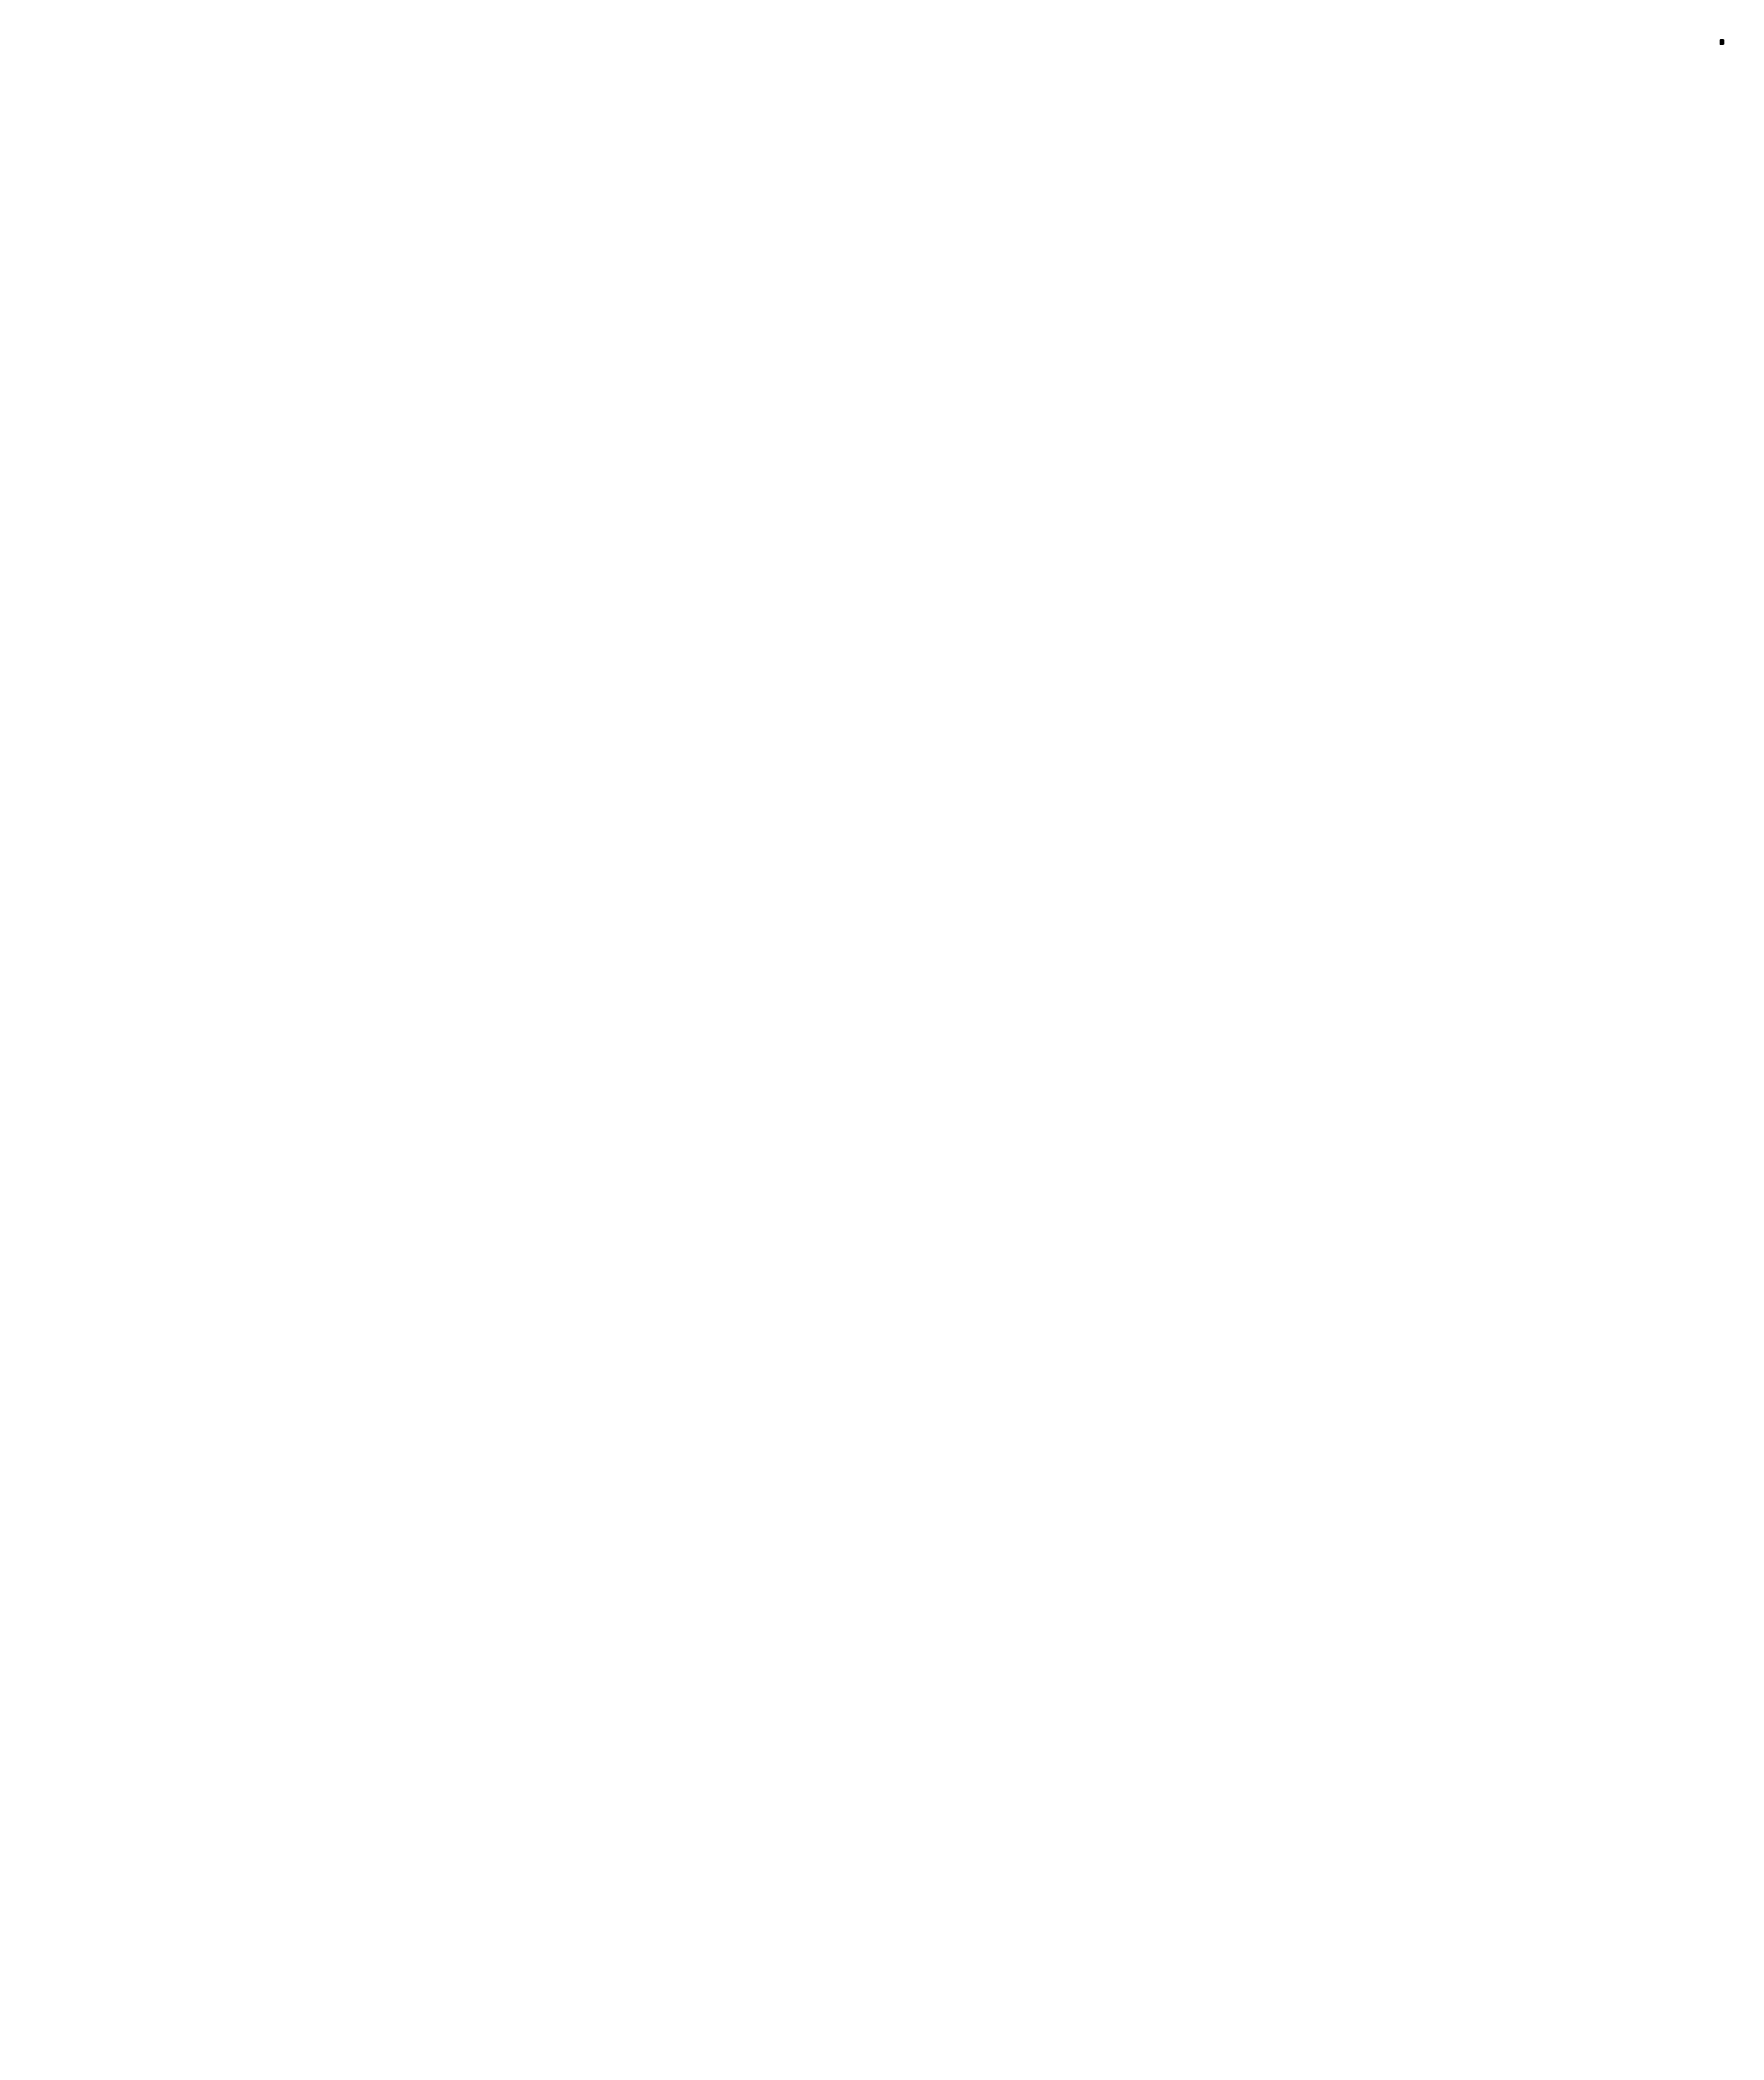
# Model space of a CAD drawing. Header units: millimetres. Extents: x 0 to 151572, y 0 to 180002.
import ezdxf

# ---------------------------------------------------------------- set-up
doc = ezdxf.new("R2010")
doc.units = ezdxf.units.MM
doc.layers.get('0').update_dxf_attribs({"linetype": 'CONTINUOUS'})
doc.layers.get('DEFPOINTS').update_dxf_attribs({"linetype": 'CONTINUOUS'})
for name, color, linetype in [('1', 7, 'CONTINUOUS'), ('10', 7, 'CONTINUOUS'), ('11', 7, 'CONTINUOUS'), ('118', 7, 'CONTINUOUS'), ('119', 7, 'CONTINUOUS'), ('12', 7, 'CONTINUOUS'), ('120', 7, 'CONTINUOUS'), ('121', 7, 'CONTINUOUS'), ('122', 7, 'CONTINUOUS'), ('123', 7, 'CONTINUOUS'), ('124', 7, 'CONTINUOUS'), ('125', 7, 'CONTINUOUS'), ('126', 7, 'CONTINUOUS'), ('127', 7, 'CONTINUOUS'), ('128', 7, 'CONTINUOUS'), ('129', 7, 'CONTINUOUS'), ('13', 7, 'CONTINUOUS'), ('130', 7, 'CONTINUOUS'), ('131', 7, 'CONTINUOUS'), ('132', 7, 'CONTINUOUS'), ('133', 7, 'CONTINUOUS'), ('134', 7, 'CONTINUOUS'), ('135', 7, 'CONTINUOUS'), ('136', 7, 'CONTINUOUS'), ('137', 7, 'CONTINUOUS'), ('138', 7, 'CONTINUOUS'), ('139', 7, 'CONTINUOUS'), ('14', 7, 'CONTINUOUS'), ('140', 7, 'CONTINUOUS'), ('141', 7, 'CONTINUOUS'), ('142', 7, 'CONTINUOUS'), ('143', 7, 'CONTINUOUS'), ('144', 7, 'CONTINUOUS'), ('145', 7, 'CONTINUOUS'), ('15', 7, 'CONTINUOUS'), ('16', 7, 'CONTINUOUS'), ('17', 7, 'CONTINUOUS'), ('18', 7, 'CONTINUOUS'), ('2', 7, 'CONTINUOUS'), ('3', 7, 'CONTINUOUS'), ('4', 7, 'CONTINUOUS'), ('5', 7, 'CONTINUOUS'), ('5azooq', 7, 'CONTINUOUS'), ('6', 7, 'CONTINUOUS'), ('7', 7, 'CONTINUOUS'), ('7amamoot', 7, 'CONTINUOUS'), ('8', 7, 'CONTINUOUS'), ('9', 7, 'CONTINUOUS'), ('cr', 7, 'CONTINUOUS'), ('DIM', 12, 'CONTINUOUS'), ('DIM6', 2, 'CONTINUOUS'), ('DIMEN', 1, 'CONTINUOUS'), ('DOOR', 6, 'CONTINUOUS'), ('FRAME', 7, 'CONTINUOUS'), ('HATCH', 3, 'CONTINUOUS'), ('Layer1', 4, 'CONTINUOUS'), ('LINE', 3, 'CONTINUOUS'), ('n.t', 7, 'CONTINUOUS'), ('nehaet', 7, 'CONTINUOUS'), ('Point_Codes', 7, 'CONTINUOUS'), ('Point_Elevations', 7, 'CONTINUOUS'), ('Point_Names', 7, 'CONTINUOUS'), ('seaj', 7, 'CONTINUOUS'), ('TEXT', 6, 'CONTINUOUS'), ('we3reh', 7, 'CONTINUOUS')]:
    doc.layers.add(name, color=color, linetype=linetype)
doc.styles.add('ARAB4', font='arab4.shx')
doc.styles.add('F1', font='f1.shx', dxfattribs={"height": 0.5})
doc.styles.add('MONOTEXT', font='txt')
doc.dimstyles.new('250', dxfattribs={"dimtxt": 1.5, "dimasz": 0.18, "dimexe": 0.18, "dimexo": 0.0625, "dimgap": 0.09, "dimtad": 0, "dimzin": 0, "dimdsep": 46, "dimtxsty": 'Standard', "dimcen": 0.09, "dimse1": 1, "dimse2": 1, "dimsd1": 1, "dimsd2": 1, "dimclrt": 2, "dimazin": 0, "dimtfac": 1, "dimtofl": 0, "dimtmove": 0, "dimatfit": 3, "dimfxl": 1, "dimtolj": 1, "dimtzin": 0, "dimarcsym": 0})

# ---------------------------------------------------------------- blocks, each defined once
blk = doc.blocks.new('CIRCLE', base_point=(100, 100))
at = {"color": 0}
for start, end in [(90, 270), (270, 90)]:
    blk.add_arc((100, 100), 100, start, end, dxfattribs=at)
at = {"flags": 1}
for tag in ['NAME', 'FEATURE_CODE']:
    blk.add_attdef(tag, (0, 0), '', height=1, dxfattribs=at)
blk = doc.blocks.new('*D57')
at = {"layer": 'DEFPOINTS', "color": 0, "transparency": 16777216}
for p in [(151436, 179711), (151440, 179678), (151444, 179679)]:
    blk.add_point(p, dxfattribs=at)
at = {"layer": 'DIM6', "color": 2, "lineweight": 0, "transparency": 16777216, "insert": (151436, 179694), "char_height": 1.5, "attachment_point": 5, "rotation": 283.84832}
blk.add_mtext('\\A1;32.90', dxfattribs=at)
blk = doc.blocks.new('*D56')
at = {"layer": 'DEFPOINTS', "color": 0, "transparency": 16777216}
for p in [(151436, 179711), (151470, 179734), (151474, 179728)]:
    blk.add_point(p, dxfattribs=at)
at = {"layer": 'DIM6', "color": 2, "lineweight": 0, "transparency": 16777216, "insert": (151457, 179717), "char_height": 1.5, "attachment_point": 5, "rotation": 33.49684}
blk.add_mtext('\\A1;40.80', dxfattribs=at)
blk = doc.blocks.new('*D55')
at = {"layer": 'DEFPOINTS', "color": 0, "transparency": 16777216}
for p in [(151470, 179734), (151471, 179787), (151477, 179787)]:
    blk.add_point(p, dxfattribs=at)
at = {"layer": 'DIM6', "color": 2, "lineweight": 0, "transparency": 16777216, "insert": (151476, 179760), "char_height": 1.5, "attachment_point": 5, "rotation": 89.6447}
blk.add_mtext('\\A1;52.83', dxfattribs=at)
blk = doc.blocks.new('*D54')
at = {"layer": 'DEFPOINTS', "color": 0, "transparency": 16777216}
for p in [(151438, 179788), (151470, 179781), (151471, 179787)]:
    blk.add_point(p, dxfattribs=at)
at = {"layer": 'DIM6', "color": 2, "lineweight": 0, "transparency": 16777216, "insert": (151454, 179782), "char_height": 1.5, "attachment_point": 5, "rotation": 356.68592}
blk.add_mtext('\\A1;32.97', dxfattribs=at)
blk = doc.blocks.new('*D53')
at = {"layer": 'DEFPOINTS', "color": 0, "transparency": 16777216}
for p in [(151384, 179951), (151388, 179952), (151415, 179833)]:
    blk.add_point(p, dxfattribs=at)
at = {"layer": 'DIM6', "color": 2, "lineweight": 0, "transparency": 16777216, "insert": (151404, 179893), "char_height": 1.5, "attachment_point": 5, "rotation": 284.71168}
blk.add_mtext('\\A1;121.47', dxfattribs=at)
blk = doc.blocks.new('*D50')
at = {"layer": 'DEFPOINTS', "color": 0, "transparency": 16777216}
for p in [(151300, 179731), (151302, 179737), (151304, 179733)]:
    blk.add_point(p, dxfattribs=at)
at = {"layer": 'DIM6', "color": 2, "lineweight": 0, "transparency": 16777216, "insert": (151299, 179733), "char_height": 1.5, "attachment_point": 5, "rotation": 300.25381}
blk.add_mtext('\\A1;4.94', dxfattribs=at)
blk = doc.blocks.new('*D49')
at = {"layer": 'DEFPOINTS', "color": 0, "transparency": 16777216}
for p in [(151295, 179740), (151302, 179737), (151303, 179742)]:
    blk.add_point(p, dxfattribs=at)
at = {"layer": 'DIM6', "color": 2, "lineweight": 0, "transparency": 16777216, "insert": (151296, 179742), "char_height": 1.5, "attachment_point": 5, "rotation": 69.13012}
blk.add_mtext('\\A1;4.96', dxfattribs=at)
blk = doc.blocks.new('*D48')
at = {"layer": 'DEFPOINTS', "color": 0, "transparency": 16777216}
for p in [(151302, 179743), (151303, 179742), (151309, 179751)]:
    blk.add_point(p, dxfattribs=at)
at = {"layer": 'DIM6', "color": 2, "lineweight": 0, "transparency": 16777216, "insert": (151305, 179747), "char_height": 1.5, "attachment_point": 5, "rotation": 58.00215}
blk.add_mtext('\\A1;10.51', dxfattribs=at)
blk = doc.blocks.new('*D47')
at = {"layer": 'DEFPOINTS', "color": 0, "transparency": 16777216}
for p in [(151307, 179752), (151309, 179751), (151314, 179762)]:
    blk.add_point(p, dxfattribs=at)
at = {"layer": 'DIM6', "color": 2, "lineweight": 0, "transparency": 16777216, "insert": (151309, 179757), "char_height": 1.5, "attachment_point": 5, "rotation": 67.3004}
blk.add_mtext('\\A1;11.89', dxfattribs=at)
blk = doc.blocks.new('*D46')
at = {"layer": 'DEFPOINTS', "color": 0, "transparency": 16777216}
for p in [(151311, 179764), (151314, 179762), (151323, 179778)]:
    blk.add_point(p, dxfattribs=at)
at = {"layer": 'DIM6', "color": 2, "lineweight": 0, "transparency": 16777216, "insert": (151316, 179771), "char_height": 1.5, "attachment_point": 5, "rotation": 58.40105}
blk.add_mtext('\\A1;18.38', dxfattribs=at)
blk = doc.blocks.new('*D45')
at = {"layer": 'DEFPOINTS', "color": 0, "transparency": 16777216}
for p in [(151296, 179787), (151297, 179791), (151323, 179778)]:
    blk.add_point(p, dxfattribs=at)
at = {"layer": 'DIM6', "color": 2, "lineweight": 0, "transparency": 16777216, "insert": (151309, 179781), "char_height": 1.5, "attachment_point": 5, "rotation": 333.38704}
blk.add_mtext('\\A1;29.07', dxfattribs=at)
blk = doc.blocks.new('*D44')
at = {"layer": 'DEFPOINTS', "color": 0, "transparency": 16777216}
for p in [(151291, 179792), (151293, 179797), (151297, 179791)]:
    blk.add_point(p, dxfattribs=at)
at = {"layer": 'DIM6', "color": 2, "lineweight": 0, "transparency": 16777216, "insert": (151296, 179796), "char_height": 1.5, "attachment_point": 5, "rotation": 343.71046}
blk.add_mtext('\\A1;6.18', dxfattribs=at)
blk = doc.blocks.new('*D43')
at = {"layer": 'DEFPOINTS', "color": 0, "transparency": 16777216}
for p in [(151279, 179794), (151280, 179797), (151291, 179792)]:
    blk.add_point(p, dxfattribs=at)
at = {"layer": 'DIM6', "color": 2, "lineweight": 0, "transparency": 16777216, "insert": (151285, 179792), "char_height": 1.5, "attachment_point": 5, "rotation": 339.0704}
blk.add_mtext('\\A1;12.02', dxfattribs=at)
blk = doc.blocks.new('*D42')
at = {"layer": 'DEFPOINTS', "color": 0, "transparency": 16777216}
for p in [(151273, 179795), (151275, 179799), (151280, 179797)]:
    blk.add_point(p, dxfattribs=at)
at = {"layer": 'DIM6', "color": 2, "lineweight": 0, "transparency": 16777216, "insert": (151275, 179794), "char_height": 1.5, "attachment_point": 5, "rotation": 336.52591}
blk.add_mtext('\\A1;6.11', dxfattribs=at)
blk = doc.blocks.new('*D41')
at = {"layer": 'DEFPOINTS', "color": 0, "transparency": 16777216}
for p in [(151261, 179853), (151262, 179855), (151292, 179846)]:
    blk.add_point(p, dxfattribs=at)
at = {"layer": 'DIM6', "color": 2, "lineweight": 0, "transparency": 16777216, "insert": (151276, 179848), "char_height": 1.5, "attachment_point": 5, "rotation": 342.15217}
blk.add_mtext('\\A1;31.42', dxfattribs=at)
blk = doc.blocks.new('*D40')
at = {"layer": 'DEFPOINTS', "color": 0, "transparency": 16777216}
for p in [(151260, 179856), (151262, 179855), (151264, 179859)]:
    blk.add_point(p, dxfattribs=at)
at = {"layer": 'DIM6', "color": 2, "lineweight": 0, "transparency": 16777216, "insert": (151261, 179858), "char_height": 1.5, "attachment_point": 5, "rotation": 56.50155}
blk.add_mtext('\\A1;4.41', dxfattribs=at)
blk = doc.blocks.new('*D39')
at = {"layer": 'DEFPOINTS', "color": 0, "transparency": 16777216}
for p in [(151264, 179859), (151274, 179871), (151277, 179869)]:
    blk.add_point(p, dxfattribs=at)
at = {"layer": 'DIM6', "color": 2, "lineweight": 0, "transparency": 16777216, "insert": (151272, 179863), "char_height": 1.5, "attachment_point": 5, "rotation": 52.29633}
blk.add_mtext('\\A1;15.87', dxfattribs=at)
blk = doc.blocks.new('*D38')
at = {"layer": 'DEFPOINTS', "color": 0, "transparency": 16777216}
for p in [(151274, 179871), (151276, 179870), (151283, 179883)]:
    blk.add_point(p, dxfattribs=at)
at = {"layer": 'DIM6', "color": 2, "lineweight": 0, "transparency": 16777216, "insert": (151281, 179875), "char_height": 1.5, "attachment_point": 5, "rotation": 52.65623}
blk.add_mtext('\\A1;14.25', dxfattribs=at)
blk = doc.blocks.new('*D37')
at = {"layer": 'DEFPOINTS', "color": 0, "transparency": 16777216}
for p in [(151283, 179883), (151285, 179881), (151288, 179890)]:
    blk.add_point(p, dxfattribs=at)
at = {"layer": 'DIM6', "color": 2, "lineweight": 0, "transparency": 16777216, "insert": (151288, 179885), "char_height": 1.5, "attachment_point": 5, "rotation": 54.81373}
blk.add_mtext('\\A1;9.03', dxfattribs=at)
blk = doc.blocks.new('*D36')
at = {"layer": 'DEFPOINTS', "color": 0, "transparency": 16777216}
for p in [(151288, 179890), (151290, 179888), (151300, 179902)]:
    blk.add_point(p, dxfattribs=at)
at = {"layer": 'DIM6', "color": 2, "lineweight": 0, "transparency": 16777216, "insert": (151296, 179894), "char_height": 1.5, "attachment_point": 5, "rotation": 45.56411}
blk.add_mtext('\\A1;16.63', dxfattribs=at)
blk = doc.blocks.new('*D35')
at = {"layer": 'DEFPOINTS', "color": 0, "transparency": 16777216}
for p in [(151300, 179902), (151301, 179900), (151307, 179907)]:
    blk.add_point(p, dxfattribs=at)
at = {"layer": 'DIM6', "color": 2, "lineweight": 0, "transparency": 16777216, "insert": (151305, 179902), "char_height": 1.5, "attachment_point": 5, "rotation": 33.56286}
blk.add_mtext('\\A1;9.07', dxfattribs=at)
blk = doc.blocks.new('*D34')
at = {"layer": 'DEFPOINTS', "color": 0, "transparency": 16777216}
for p in [(151306, 179908), (151307, 179907), (151313, 179914)]:
    blk.add_point(p, dxfattribs=at)
at = {"layer": 'DIM6', "color": 2, "lineweight": 0, "transparency": 16777216, "insert": (151309, 179912), "char_height": 1.5, "attachment_point": 5, "rotation": 49.66865}
blk.add_mtext('\\A1;9.09', dxfattribs=at)
blk = doc.blocks.new('*D33')
at = {"layer": 'DEFPOINTS', "color": 0, "transparency": 16777216}
for p in [(151311, 179915), (151313, 179914), (151319, 179922)]:
    blk.add_point(p, dxfattribs=at)
at = {"layer": 'DIM6', "color": 2, "lineweight": 0, "transparency": 16777216, "insert": (151314, 179919), "char_height": 1.5, "attachment_point": 5, "rotation": 54.37641}
blk.add_mtext('\\A1;10.10', dxfattribs=at)
blk = doc.blocks.new('*D32')
at = {"layer": 'DEFPOINTS', "color": 0, "transparency": 16777216}
for p in [(151317, 179923), (151319, 179922), (151322, 179930)]:
    blk.add_point(p, dxfattribs=at)
at = {"layer": 'DIM6', "color": 2, "lineweight": 0, "transparency": 16777216, "insert": (151318, 179927), "char_height": 1.5, "attachment_point": 5, "rotation": 72.46859}
blk.add_mtext('\\A1;8.63', dxfattribs=at)
blk = doc.blocks.new('*D31')
at = {"layer": 'DEFPOINTS', "color": 0, "transparency": 16777216}
for p in [(151320, 179932), (151322, 179930), (151328, 179940)]:
    blk.add_point(p, dxfattribs=at)
at = {"layer": 'DIM6', "color": 2, "lineweight": 0, "transparency": 16777216, "insert": (151323, 179937), "char_height": 1.5, "attachment_point": 5, "rotation": 53.85416}
blk.add_mtext('\\A1;11.68', dxfattribs=at)
blk = doc.blocks.new('*D30')
at = {"layer": 'DEFPOINTS', "color": 0, "transparency": 16777216}
for p in [(151328, 179940), (151342, 179943), (151343, 179940)]:
    blk.add_point(p, dxfattribs=at)
at = {"layer": 'DIM6', "color": 2, "lineweight": 0, "transparency": 16777216, "insert": (151336, 179939), "char_height": 1.5, "attachment_point": 5, "rotation": 13.87347}
blk.add_mtext('\\A1;14.07', dxfattribs=at)
blk = doc.blocks.new('*D29')
at = {"layer": 'DEFPOINTS', "color": 0, "transparency": 16777216}
for p in [(151340, 179943), (151341, 179955), (151342, 179943)]:
    blk.add_point(p, dxfattribs=at)
at = {"layer": 'DIM6', "color": 2, "lineweight": 0, "transparency": 16777216, "insert": (151340, 179949), "char_height": 1.5, "attachment_point": 5, "rotation": 275.14894}
blk.add_mtext('\\A1;11.49', dxfattribs=at)
blk = doc.blocks.new('*D28')
at = {"layer": 'DEFPOINTS', "color": 0, "transparency": 16777216}
for p in [(151340, 179958), (151341, 179955), (151345, 179956)]:
    blk.add_point(p, dxfattribs=at)
at = {"layer": 'DIM6', "color": 2, "lineweight": 0, "transparency": 16777216, "insert": (151341, 179959), "char_height": 1.5, "attachment_point": 5, "rotation": 25.83822}
blk.add_mtext('\\A1;3.88', dxfattribs=at)
blk = doc.blocks.new('*D27')
at = {"layer": 'DEFPOINTS', "color": 0, "transparency": 16777216}
for p in [(151345, 179956), (151345, 179955), (151352, 179956)]:
    blk.add_point(p, dxfattribs=at)
at = {"layer": 'DIM6', "color": 2, "lineweight": 0, "transparency": 16777216, "insert": (151348, 179955), "char_height": 1.5, "attachment_point": 5, "rotation": 0.23074}
blk.add_mtext('\\A1;7.09', dxfattribs=at)
blk = doc.blocks.new('*D26')
at = {"layer": 'DEFPOINTS', "color": 0, "transparency": 16777216}
for p in [(151352, 179956), (151362, 179954), (151362, 179953)]:
    blk.add_point(p, dxfattribs=at)
at = {"layer": 'DIM6', "color": 2, "lineweight": 0, "transparency": 16777216, "insert": (151357, 179954), "char_height": 1.5, "attachment_point": 5, "rotation": 349.41491}
blk.add_mtext('\\A1;11.04', dxfattribs=at)
blk = doc.blocks.new('*D25')
at = {"layer": 'DEFPOINTS', "color": 0, "transparency": 16777216}
for p in [(151362, 179954), (151383, 179949), (151383, 179947)]:
    blk.add_point(p, dxfattribs=at)
at = {"layer": 'DIM6', "color": 2, "lineweight": 0, "transparency": 16777216, "insert": (151372, 179950), "char_height": 1.5, "attachment_point": 5, "rotation": 345.80461}
blk.add_mtext('\\A1;21.50', dxfattribs=at)
blk = doc.blocks.new('*D24')
at = {"layer": 'DEFPOINTS', "color": 0, "transparency": 16777216}
for p in [(151409, 179698), (151444, 179679), (151447, 179684)]:
    blk.add_point(p, dxfattribs=at)
at = {"layer": 'DIM6', "color": 2, "lineweight": 0, "transparency": 16777216, "insert": (151429, 179693), "char_height": 1.5, "attachment_point": 5, "rotation": 331.44906}
blk.add_mtext('\\A1;39.68', dxfattribs=at)
blk = doc.blocks.new('*D23')
at = {"layer": 'DEFPOINTS', "color": 0, "transparency": 16777216}
for p in [(151387, 179705), (151387, 179701), (151409, 179698)]:
    blk.add_point(p, dxfattribs=at)
at = {"layer": 'DIM6', "color": 2, "lineweight": 0, "transparency": 16777216, "insert": (151398, 179703), "char_height": 1.5, "attachment_point": 5, "rotation": 352.15638}
blk.add_mtext('\\A1;22.75', dxfattribs=at)
blk = doc.blocks.new('*D22')
at = {"layer": 'DEFPOINTS', "color": 0, "transparency": 16777216}
for p in [(151367, 179707), (151367, 179703), (151387, 179701)]:
    blk.add_point(p, dxfattribs=at)
at = {"layer": 'DIM6', "color": 2, "lineweight": 0, "transparency": 16777216, "insert": (151377, 179706), "char_height": 1.5, "attachment_point": 5, "rotation": 355.8107}
blk.add_mtext('\\A1;19.85', dxfattribs=at)
blk = doc.blocks.new('*D21')
at = {"layer": 'DEFPOINTS', "color": 0, "transparency": 16777216}
for p in [(151362, 179704), (151363, 179708), (151367, 179703)]:
    blk.add_point(p, dxfattribs=at)
at = {"layer": 'DIM6', "color": 2, "lineweight": 0, "transparency": 16777216, "insert": (151366, 179707), "char_height": 1.5, "attachment_point": 5, "rotation": 341.98825}
blk.add_mtext('\\A1;5.15', dxfattribs=at)
blk = doc.blocks.new('*D20')
at = {"layer": 'DEFPOINTS', "color": 0, "transparency": 16777216}
for p in [(151347, 179717), (151350, 179721), (151362, 179704)]:
    blk.add_point(p, dxfattribs=at)
at = {"layer": 'DIM6', "color": 2, "lineweight": 0, "transparency": 16777216, "insert": (151358, 179714), "char_height": 1.5, "attachment_point": 5, "rotation": 318.80729}
blk.add_mtext('\\A1;19.38', dxfattribs=at)
blk = doc.blocks.new('*D19')
at = {"layer": 'DEFPOINTS', "color": 0, "transparency": 16777216}
for p in [(151331, 179699), (151332, 179715), (151333, 179699)]:
    blk.add_point(p, dxfattribs=at)
at = {"layer": 'DIM6', "color": 2, "lineweight": 0, "transparency": 16777216, "insert": (151331, 179707), "char_height": 1.5, "attachment_point": 5, "rotation": 272.43009}
blk.add_mtext('\\A1;15.87', dxfattribs=at)
blk = doc.blocks.new('*D18')
at = {"layer": 'DEFPOINTS', "color": 0, "transparency": 16777216}
for p in [(151332, 179726), (151332, 179715), (151334, 179715)]:
    blk.add_point(p, dxfattribs=at)
at = {"layer": 'DIM6', "color": 2, "lineweight": 0, "transparency": 16777216, "insert": (151334, 179721), "char_height": 1.5, "attachment_point": 5, "rotation": 88.13537}
blk.add_mtext('\\A1;11.11', dxfattribs=at)
blk = doc.blocks.new('*D16')
at = {"layer": 'DEFPOINTS', "color": 0, "transparency": 16777216}
for p in [(151356, 179702), (151358, 179696), (151360, 179698)]:
    blk.add_point(p, dxfattribs=at)
at = {"layer": 'DIM6', "color": 2, "lineweight": 0, "transparency": 16777216, "insert": (151356, 179698), "char_height": 1.5, "attachment_point": 5, "rotation": 318.80729}
blk.add_mtext('\\A1;5.64', dxfattribs=at)
blk = doc.blocks.new('*D15')
at = {"layer": 'DEFPOINTS', "color": 0, "transparency": 16777216}
for p in [(151360, 179698), (151365, 179694), (151366, 179697)]:
    blk.add_point(p, dxfattribs=at)
at = {"layer": 'DIM6', "color": 2, "lineweight": 0, "transparency": 16777216, "insert": (151362, 179694), "char_height": 1.5, "attachment_point": 5, "rotation": 348.47142}
blk.add_mtext('\\A1;5.66', dxfattribs=at)
blk = doc.blocks.new('*D14')
at = {"layer": 'DEFPOINTS', "color": 0, "transparency": 16777216}
for p in [(151366, 179697), (151407, 179692), (151407, 179690)]:
    blk.add_point(p, dxfattribs=at)
at = {"layer": 'DIM6', "color": 2, "lineweight": 0, "transparency": 16777216, "insert": (151386, 179692), "char_height": 1.5, "attachment_point": 5, "rotation": 353.93655}
blk.add_mtext('\\A1;41.83', dxfattribs=at)
blk = doc.blocks.new('*D13')
at = {"layer": 'DEFPOINTS', "color": 0, "transparency": 16777216}
for p in [(151332, 179726, 91), (151335, 179730), (151347, 179717, 91)]:
    blk.add_point(p, dxfattribs=at)
at = {"layer": 'DIM6', "color": 2, "lineweight": 0, "transparency": 16777216, "insert": (151342, 179725), "char_height": 1.5, "attachment_point": 5, "rotation": 328.34609}
blk.add_mtext('\\A1;17.56', dxfattribs=at)
blk = doc.blocks.new('*D11')
at = {"layer": 'DEFPOINTS', "color": 0, "transparency": 16777216}
for p in [(151332, 179719), (151333, 179721), (151344, 179712)]:
    blk.add_point(p, dxfattribs=at)
at = {"layer": 'DIM6', "color": 2, "lineweight": 0, "transparency": 16777216, "insert": (151339, 179718), "char_height": 1.5, "attachment_point": 5, "rotation": 328.34609}
blk.add_mtext('\\A1;13.57', dxfattribs=at)
blk = doc.blocks.new('*D10')
at = {"layer": 'DEFPOINTS', "color": 0, "transparency": 16777216}
for p in [(151330, 179720), (151332, 179719), (151332, 179715)]:
    blk.add_point(p, dxfattribs=at)
at = {"layer": 'DIM6', "color": 2, "lineweight": 0, "transparency": 16777216, "insert": (151330, 179717), "char_height": 1.5, "attachment_point": 5, "rotation": 88.13537}
blk.add_mtext('\\A1;4.19', dxfattribs=at)
blk = doc.blocks.new('*D7')
at = {"layer": 'DEFPOINTS', "color": 0, "transparency": 16777216}
for p in [(151344, 179714), (151344, 179712), (0, 0)]:
    blk.add_point(p, dxfattribs=at)
at = {"layer": 'DIM6', "color": 2, "lineweight": 0, "transparency": 16777216, "insert": (151344, 179719), "char_height": 1.5, "attachment_point": 5, "rotation": 90}
blk.add_mtext('\\A1;151343.84', dxfattribs=at)
blk = doc.blocks.new('*D6')
at = {"layer": 'DEFPOINTS', "color": 0, "transparency": 16777216}
for p in [(151344, 179712), (151346, 179712), (0, 0)]:
    blk.add_point(p, dxfattribs=at)
at = {"layer": 'DIM6', "color": 2, "lineweight": 0, "transparency": 16777216, "insert": (151351, 179712), "char_height": 1.5, "attachment_point": 5}
blk.add_mtext('\\A1;179712.33', dxfattribs=at)
blk = doc.blocks.new('*D5')
at = {"layer": 'DEFPOINTS', "color": 0, "transparency": 16777216}
for p in [(151332, 179721), (151332, 179719), (0, 0)]:
    blk.add_point(p, dxfattribs=at)
at = {"layer": 'DIM6', "color": 2, "lineweight": 0, "transparency": 16777216, "insert": (151332, 179727), "char_height": 1.5, "attachment_point": 5, "rotation": 90}
blk.add_mtext('\\A1;151332.24', dxfattribs=at)
blk = doc.blocks.new('*D4')
at = {"layer": 'DEFPOINTS', "color": 0, "transparency": 16777216}
for p in [(151329, 179719), (151332, 179719), (0, 0)]:
    blk.add_point(p, dxfattribs=at)
at = {"layer": 'DIM6', "color": 2, "lineweight": 0, "transparency": 16777216, "insert": (151323, 179719), "char_height": 1.5, "attachment_point": 5}
blk.add_mtext('\\A1;179719.48', dxfattribs=at)
blk = doc.blocks.new('A$C45845B06')
at = {"color": 30}
ref = blk.add_blockref('CIRCLE', (35, 113, 91), dxfattribs=dict(at, xscale=0.003999999986262992, yscale=0.003999999986262992, zscale=0.003999999986262992))
ref.add_attrib('NAME', '75', (35, 113, 91), dxfattribs={"height": 0.4})
ref.add_attrib('ELEVATION', '91.302', (35, 112, 91), dxfattribs={"height": 0.4})
ref = blk.add_blockref('CIRCLE', (38, 112, 92), dxfattribs=dict(at, xscale=0.003999999986262992, yscale=0.003999999986262992, zscale=0.003999999986262992))
ref.add_attrib('NAME', '74', (38, 112, 92), dxfattribs={"height": 0.4})
ref.add_attrib('ELEVATION', '91.933', (38, 111, 92), dxfattribs={"height": 0.4})
ref = blk.add_blockref('CIRCLE', (40, 60, 90), dxfattribs=dict(at, xscale=0.003999999986262992, yscale=0.003999999986262992, zscale=0.003999999986262992))
ref.add_attrib('NAME', '100', (40, 60, 90), dxfattribs={"height": 0.4})
ref.add_attrib('ELEVATION', '90.174', (40, 59, 90), dxfattribs={"height": 0.4})
ref = blk.add_blockref('CIRCLE', (43, 56, 91), dxfattribs=dict(at, xscale=0.003999999986262992, yscale=0.003999999986262992, zscale=0.003999999986262992))
ref.add_attrib('NAME', '99', (43, 56, 91), dxfattribs={"height": 0.4})
ref.add_attrib('ELEVATION', '90.622', (43, 55, 91), dxfattribs={"height": 0.4})
ref = blk.add_blockref('CIRCLE', (47, 74, 91), dxfattribs=dict(at, xscale=0.003999999986262992, yscale=0.003999999986262992, zscale=0.003999999986262992))
ref.add_attrib('NAME', '101', (48, 74, 91), dxfattribs={"height": 0.4})
ref.add_attrib('ELEVATION', '90.829', (48, 72, 91), dxfattribs={"height": 0.4})
ref = blk.add_blockref('CIRCLE', (50, 107, 92), dxfattribs=dict(at, xscale=0.003999999986262992, yscale=0.003999999986262992, zscale=0.003999999986262992))
ref.add_attrib('NAME', '73', (51, 107, 92), dxfattribs={"height": 0.4})
ref.add_attrib('ELEVATION', '92.070', (51, 106, 92), dxfattribs={"height": 0.4})
ref = blk.add_blockref('CIRCLE', (52, 84, 91), dxfattribs=dict(at, xscale=0.003999999986262992, yscale=0.003999999986262992, zscale=0.003999999986262992))
ref.add_attrib('NAME', '102', (52, 84, 91), dxfattribs={"height": 0.4})
ref.add_attrib('ELEVATION', '91.073', (52, 83, 91), dxfattribs={"height": 0.4})
ref = blk.add_blockref('CIRCLE', (51, 51, 90), dxfattribs=dict(at, xscale=0.003999999986262992, yscale=0.003999999986262992, zscale=0.003999999986262992))
ref.add_attrib('NAME', '98', (52, 51, 90), dxfattribs={"height": 0.4})
ref.add_attrib('ELEVATION', '90.470', (52, 50, 90), dxfattribs={"height": 0.4})
ref = blk.add_blockref('CIRCLE', (55, 105, 92), dxfattribs=dict(at, xscale=0.003999999986262992, yscale=0.003999999986262992, zscale=0.003999999986262992))
ref.add_attrib('NAME', '72', (55, 105, 92), dxfattribs={"height": 0.4})
ref.add_attrib('ELEVATION', '91.730', (55, 104, 92), dxfattribs={"height": 0.4})
ref = blk.add_blockref('CIRCLE', (57, 93, 92), dxfattribs=dict(at, xscale=0.003999999986262992, yscale=0.003999999986262992, zscale=0.003999999986262992))
ref.add_attrib('NAME', '103', (58, 93, 92), dxfattribs={"height": 0.4})
ref.add_attrib('ELEVATION', '91.529', (58, 92, 92), dxfattribs={"height": 0.4})
ref = blk.add_blockref('CIRCLE', (58, 161, 92), dxfattribs=dict(at, xscale=0.003999999986262992, yscale=0.003999999986262992, zscale=0.003999999986262992))
ref.add_attrib('NAME', '76', (58, 161, 92), dxfattribs={"height": 0.4})
ref.add_attrib('ELEVATION', '92.195', (58, 160, 92), dxfattribs={"height": 0.4})
ref = blk.add_blockref('CIRCLE', (59, 104, 92), dxfattribs=dict(at, xscale=0.003999999986262992, yscale=0.003999999986262992, zscale=0.003999999986262992))
ref.add_attrib('NAME', '71', (59, 104, 92), dxfattribs={"height": 0.4})
ref.add_attrib('ELEVATION', '92.287', (59, 103, 92), dxfattribs={"height": 0.4})
ref = blk.add_blockref('CIRCLE', (61, 104, 92), dxfattribs=dict(at, xscale=0.003999999986262992, yscale=0.003999999986262992, zscale=0.003999999986262992))
ref.add_attrib('NAME', '70', (62, 104, 92), dxfattribs={"height": 0.4})
ref.add_attrib('ELEVATION', '92.385', (62, 103, 92), dxfattribs={"height": 0.4})
ref = blk.add_blockref('CIRCLE', (63, 98, 92), dxfattribs=dict(at, xscale=0.003999999986262992, yscale=0.003999999986262992, zscale=0.003999999986262992))
ref.add_attrib('NAME', '88', (63, 98, 92), dxfattribs={"height": 0.4})
ref.add_attrib('ELEVATION', '92.274', (63, 97, 92), dxfattribs={"height": 0.4})
ref = blk.add_blockref('CIRCLE', (68, 181, 93), dxfattribs=dict(at, xscale=0.003999999986262992, yscale=0.003999999986262992, zscale=0.003999999986262992))
ref.add_attrib('NAME', '77', (68, 182, 93), dxfattribs={"height": 0.4})
ref.add_attrib('ELEVATION', '93.140', (68, 180, 93), dxfattribs={"height": 0.4})
ref = blk.add_blockref('CIRCLE', (68, 102, 92), dxfattribs=dict(at, xscale=0.003999999986262992, yscale=0.003999999986262992, zscale=0.003999999986262992))
ref.add_attrib('NAME', '87', (69, 102, 92), dxfattribs={"height": 0.4})
ref.add_attrib('ELEVATION', '92.386', (69, 101, 92), dxfattribs={"height": 0.4})
ref = blk.add_blockref('CIRCLE', (70, 110, 92), dxfattribs=dict(at, xscale=0.003999999986262992, yscale=0.003999999986262992, zscale=0.003999999986262992))
ref.add_attrib('NAME', '69', (70, 110, 92), dxfattribs={"height": 0.4})
ref.add_attrib('ELEVATION', '92.358', (70, 109, 92), dxfattribs={"height": 0.4})
ref = blk.add_blockref('CIRCLE', (70, 94, 92), dxfattribs=dict(at, xscale=0.003999999986262992, yscale=0.003999999986262992, zscale=0.003999999986262992))
ref.add_attrib('NAME', '89', (70, 94, 92), dxfattribs={"height": 0.4})
ref.add_attrib('ELEVATION', '92.120', (70, 93, 92), dxfattribs={"height": 0.4})
ref = blk.add_blockref('CIRCLE', (70, 48, 91), dxfattribs=dict(at, xscale=0.003999999986262992, yscale=0.003999999986262992, zscale=0.003999999986262992))
ref.add_attrib('NAME', '97', (70, 48, 91), dxfattribs={"height": 0.4})
ref.add_attrib('ELEVATION', '91.183', (70, 46, 91), dxfattribs={"height": 0.4})
ref = blk.add_blockref('CIRCLE', (73, 183, 94), dxfattribs=dict(at, xscale=0.003999999986262992, yscale=0.003999999986262992, zscale=0.003999999986262992))
ref.add_attrib('NAME', '78', (74, 184, 94), dxfattribs={"height": 0.4})
ref.add_attrib('ELEVATION', '93.700', (74, 182, 94), dxfattribs={"height": 0.4})
ref = blk.add_blockref('CIRCLE', (76, 170, 93), dxfattribs=dict(at, xscale=0.003999999986262992, yscale=0.003999999986262992, zscale=0.003999999986262992))
ref.add_attrib('NAME', '79', (76, 170, 93), dxfattribs={"height": 0.4})
ref.add_attrib('ELEVATION', '92.985', (76, 168, 93), dxfattribs={"height": 0.4})
ref = blk.add_blockref('CIRCLE', (78, 159, 94), dxfattribs=dict(at, xscale=0.003999999986262992, yscale=0.003999999986262992, zscale=0.003999999986262992))
ref.add_attrib('NAME', '80', (78, 159, 94), dxfattribs={"height": 0.4})
ref.add_attrib('ELEVATION', '93.535', (78, 158, 94), dxfattribs={"height": 0.4})
ref = blk.add_blockref('CIRCLE', (78, 118, 92), dxfattribs=dict(at, xscale=0.003999999986262992, yscale=0.003999999986262992, zscale=0.003999999986262992))
ref.add_attrib('NAME', '68', (78, 118, 92), dxfattribs={"height": 0.4})
ref.add_attrib('ELEVATION', '92.306', (78, 117, 92), dxfattribs={"height": 0.4})
ref = blk.add_blockref('CIRCLE', (80, 155, 94), dxfattribs=dict(at, xscale=0.003999999986262992, yscale=0.003999999986262992, zscale=0.003999999986262992))
ref.add_attrib('NAME', '81', (80, 155, 94), dxfattribs={"height": 0.4})
ref.add_attrib('ELEVATION', '93.724', (80, 154, 94), dxfattribs={"height": 0.4})
ref = blk.add_blockref('CIRCLE', (80, 113, 93), dxfattribs=dict(at, xscale=0.003999999986262992, yscale=0.003999999986262992, zscale=0.003999999986262992))
ref.add_attrib('NAME', '86', (80, 113, 93), dxfattribs={"height": 0.4})
ref.add_attrib('ELEVATION', '92.678', (80, 112, 93), dxfattribs={"height": 0.4})
ref = blk.add_blockref('CIRCLE', (82, 152, 94), dxfattribs=dict(at, xscale=0.003999999986262992, yscale=0.003999999986262992, zscale=0.003999999986262992))
ref.add_attrib('NAME', '82', (82, 152, 94), dxfattribs={"height": 0.4})
ref.add_attrib('ELEVATION', '93.843', (82, 151, 94), dxfattribs={"height": 0.4})
ref = blk.add_blockref('CIRCLE', (88, 229, 95), dxfattribs=dict(at, xscale=0.003999999986262992, yscale=0.003999999986262992, zscale=0.003999999986262992))
ref.add_attrib('NAME', '50', (88, 229, 95), dxfattribs={"height": 0.4})
ref.add_attrib('ELEVATION', '94.740', (88, 228, 95), dxfattribs={"height": 0.4})
ref = blk.add_blockref('CIRCLE', (88, 127, 93), dxfattribs=dict(at, xscale=0.003999999986262992, yscale=0.003999999986262992, zscale=0.003999999986262992))
ref.add_attrib('NAME', '67', (88, 127, 93), dxfattribs={"height": 0.4})
ref.add_attrib('ELEVATION', '92.926', (88, 126, 93), dxfattribs={"height": 0.4})
ref = blk.add_blockref('CIRCLE', (88, 119, 93), dxfattribs=dict(at, xscale=0.003999999986262992, yscale=0.003999999986262992, zscale=0.003999999986262992))
ref.add_attrib('NAME', '85', (88, 119, 93), dxfattribs={"height": 0.4})
ref.add_attrib('ELEVATION', '93.395', (88, 118, 93), dxfattribs={"height": 0.4})
ref = blk.add_blockref('CIRCLE', (93, 230, 96), dxfattribs=dict(at, xscale=0.003999999986262992, yscale=0.003999999986262992, zscale=0.003999999986262992))
ref.add_attrib('NAME', '701', (93, 230, 96), dxfattribs={"height": 0.4})
ref.add_attrib('ELEVATION', '95.927', (93, 229, 96), dxfattribs={"height": 0.4})
ref = blk.add_blockref('CIRCLE', (92, 219, 94), dxfattribs=dict(at, xscale=0.003999999986262992, yscale=0.003999999986262992, zscale=0.003999999986262992))
ref.add_attrib('NAME', '51', (92, 219, 94), dxfattribs={"height": 0.4})
ref.add_attrib('ELEVATION', '94.282', (92, 218, 94), dxfattribs={"height": 0.4})
ref = blk.add_blockref('CIRCLE', (95, 212, 94), dxfattribs=dict(at, xscale=0.003999999986262992, yscale=0.003999999986262992, zscale=0.003999999986262992))
ref.add_attrib('NAME', '52', (95, 212, 94), dxfattribs={"height": 0.4})
ref.add_attrib('ELEVATION', '94.492', (95, 211, 94), dxfattribs={"height": 0.4})
ref = blk.add_blockref('CIRCLE', (95, 81, 94), dxfattribs=dict(at, xscale=0.003999999986262992, yscale=0.003999999986262992, zscale=0.003999999986262992))
ref.add_attrib('NAME', '90', (95, 81, 94), dxfattribs={"height": 0.4})
ref.add_attrib('ELEVATION', '93.668', (95, 79, 94), dxfattribs={"height": 0.4})
ref = blk.add_blockref('CIRCLE', (97, 207, 95), dxfattribs=dict(at, xscale=0.003999999986262992, yscale=0.003999999986262992, zscale=0.003999999986262992))
ref.add_attrib('NAME', '53', (97, 207, 95), dxfattribs={"height": 0.4})
ref.add_attrib('ELEVATION', '94.782', (97, 206, 95), dxfattribs={"height": 0.4})
ref = blk.add_blockref('CIRCLE', (97, 142, 94), dxfattribs=dict(at, xscale=0.003999999986262992, yscale=0.003999999986262992, zscale=0.003999999986262992))
ref.add_attrib('NAME', '66', (98, 142, 94), dxfattribs={"height": 0.4})
ref.add_attrib('ELEVATION', '93.588', (98, 141, 94), dxfattribs={"height": 0.4})
ref = blk.add_blockref('CIRCLE', (98, 204, 95), dxfattribs=dict(at, xscale=0.003999999986262992, yscale=0.003999999986262992, zscale=0.003999999986262992))
ref.add_attrib('NAME', '54', (98, 204, 95), dxfattribs={"height": 0.4})
ref.add_attrib('ELEVATION', '95.298', (98, 203, 95), dxfattribs={"height": 0.4})
ref = blk.add_blockref('CIRCLE', (99, 199, 95), dxfattribs=dict(at, xscale=0.003999999986262992, yscale=0.003999999986262992, zscale=0.003999999986262992))
ref.add_attrib('NAME', '55', (100, 199, 95), dxfattribs={"height": 0.4})
ref.add_attrib('ELEVATION', '94.961', (100, 198, 95), dxfattribs={"height": 0.4})
ref = blk.add_blockref('CIRCLE', (99, 196, 95), dxfattribs=dict(at, xscale=0.003999999986262992, yscale=0.003999999986262992, zscale=0.003999999986262992))
ref.add_attrib('NAME', '56', (99, 196, 95), dxfattribs={"height": 0.4})
ref.add_attrib('ELEVATION', '94.831', (99, 194, 95), dxfattribs={"height": 0.4})
ref = blk.add_blockref('CIRCLE', (100, 129, 94), dxfattribs=dict(at, xscale=0.003999999986262992, yscale=0.003999999986262992, zscale=0.003999999986262992))
ref.add_attrib('NAME', '84', (100, 129, 94), dxfattribs={"height": 0.4})
ref.add_attrib('ELEVATION', '94.247', (100, 128, 94), dxfattribs={"height": 0.4})
ref = blk.add_blockref('CIRCLE', (101, 187, 95), dxfattribs=dict(at, xscale=0.003999999986262992, yscale=0.003999999986262992, zscale=0.003999999986262992))
ref.add_attrib('NAME', '57', (101, 187, 95), dxfattribs={"height": 0.4})
ref.add_attrib('ELEVATION', '95.255', (101, 186, 95), dxfattribs={"height": 0.4})
ref = blk.add_blockref('CIRCLE', (104, 174, 95), dxfattribs=dict(at, xscale=0.003999999986262992, yscale=0.003999999986262992, zscale=0.003999999986262992))
ref.add_attrib('NAME', '60', (104, 174, 95), dxfattribs={"height": 0.4})
ref.add_attrib('ELEVATION', '95.176', (104, 173, 95), dxfattribs={"height": 0.4})
ref = blk.add_blockref('CIRCLE', (106, 164, 95), dxfattribs=dict(at, xscale=0.003999999986262992, yscale=0.003999999986262992, zscale=0.003999999986262992))
ref.add_attrib('NAME', '61', (106, 164, 95), dxfattribs={"height": 0.4})
ref.add_attrib('ELEVATION', '95.123', (106, 163, 95), dxfattribs={"height": 0.4})
ref = blk.add_blockref('CIRCLE', (108, 152, 95), dxfattribs=dict(at, xscale=0.003999999986262992, yscale=0.003999999986262992, zscale=0.003999999986262992))
ref.add_attrib('NAME', '62', (108, 152, 95), dxfattribs={"height": 0.4})
ref.add_attrib('ELEVATION', '94.624', (108, 151, 95), dxfattribs={"height": 0.4})
ref = blk.add_blockref('CIRCLE', (107, 138, 94), dxfattribs=dict(at, xscale=0.003999999986262992, yscale=0.003999999986262992, zscale=0.003999999986262992))
ref.add_attrib('NAME', '83', (108, 138, 94), dxfattribs={"height": 0.4})
ref.add_attrib('ELEVATION', '94.253', (108, 137, 94), dxfattribs={"height": 0.4})
ref = blk.add_blockref('CIRCLE', (108, 145, 94), dxfattribs=dict(at, xscale=0.003999999986262992, yscale=0.003999999986262992, zscale=0.003999999986262992))
ref.add_attrib('NAME', '63', (108, 145, 94), dxfattribs={"height": 0.4})
ref.add_attrib('ELEVATION', '94.377', (108, 144, 94), dxfattribs={"height": 0.4})
ref = blk.add_blockref('CIRCLE', (122, 236, 96), dxfattribs=dict(at, xscale=0.003999999986262992, yscale=0.003999999986262992, zscale=0.003999999986262992))
ref.add_attrib('NAME', '700', (122, 236, 96), dxfattribs={"height": 0.4})
ref.add_attrib('ELEVATION', '96.050', (122, 235, 96), dxfattribs={"height": 0.4})
ref = blk.add_blockref('CIRCLE', (122, 152, 95), dxfattribs=dict(at, xscale=0.003999999986262992, yscale=0.003999999986262992, zscale=0.003999999986262992))
ref.add_attrib('NAME', '64', (122, 152, 95), dxfattribs={"height": 0.4})
ref.add_attrib('ELEVATION', '94.869', (122, 151, 95), dxfattribs={"height": 0.4})
ref = blk.add_blockref('CIRCLE', (122, 68, 94), dxfattribs=dict(at, xscale=0.003999999986262992, yscale=0.003999999986262992, zscale=0.003999999986262992))
ref.add_attrib('NAME', '91', (122, 68, 94), dxfattribs={"height": 0.4})
ref.add_attrib('ELEVATION', '94.165', (122, 66, 94), dxfattribs={"height": 0.4})
ref = blk.add_blockref('CIRCLE', (132, 195, 96), dxfattribs=dict(at, xscale=0.003999999986262992, yscale=0.003999999986262992, zscale=0.003999999986262992))
ref.add_attrib('NAME', '58', (132, 196, 96), dxfattribs={"height": 0.4})
ref.add_attrib('ELEVATION', '95.647', (132, 194, 96), dxfattribs={"height": 0.4})
ref = blk.add_blockref('CIRCLE', (135, 63, 94), dxfattribs=dict(at, xscale=0.003999999986262992, yscale=0.003999999986262992, zscale=0.003999999986262992))
ref.add_attrib('NAME', '92', (136, 63, 94), dxfattribs={"height": 0.4})
ref.add_attrib('ELEVATION', '93.901', (136, 61, 94), dxfattribs={"height": 0.4})
ref = blk.add_blockref('CIRCLE', (139, 151, 95), dxfattribs=dict(at, xscale=0.003999999986262992, yscale=0.003999999986262992, zscale=0.003999999986262992))
ref.add_attrib('NAME', '65', (139, 151, 95), dxfattribs={"height": 0.4})
ref.add_attrib('ELEVATION', '95.449', (139, 150, 95), dxfattribs={"height": 0.4})
ref = blk.add_blockref('CIRCLE', (155, 52, 94), dxfattribs=dict(at, xscale=0.003999999986262992, yscale=0.003999999986262992, zscale=0.003999999986262992))
ref.add_attrib('NAME', '93', (156, 52, 94), dxfattribs={"height": 0.4})
ref.add_attrib('ELEVATION', '94.060', (156, 51, 94), dxfattribs={"height": 0.4})
ref = blk.add_blockref('CIRCLE', (187, 43, 95), dxfattribs=dict(at, xscale=0.003999999986262992, yscale=0.003999999986262992, zscale=0.003999999986262992))
ref.add_attrib('NAME', '94', (187, 43, 95), dxfattribs={"height": 0.4})
ref.add_attrib('ELEVATION', '94.891', (187, 41, 95), dxfattribs={"height": 0.4})
at = {"layer": '1', "color": 30}
ref = blk.add_blockref('CIRCLE', (123, 273), dxfattribs=dict(at, xscale=0.003999999986262992, yscale=0.003999999986262992, zscale=0.003999999986262992))
ref.add_attrib('NAME', '1', (123, 273), dxfattribs={"layer": '0', "height": 0.4})
ref.add_attrib('FEATURE_CODE', '1', (123, 273), dxfattribs={"layer": '0', "height": 0.4})
ref.add_attrib('ELEVATION', '0.000', (123, 272), dxfattribs={"layer": '0', "height": 0.4})
at = {"layer": '10', "color": 30}
ref = blk.add_blockref('CIRCLE', (51, 237), dxfattribs=dict(at, xscale=0.003999999986262992, yscale=0.003999999986262992, zscale=0.003999999986262992))
ref.add_attrib('NAME', '10', (52, 237), dxfattribs={"layer": '0', "height": 0.4})
ref.add_attrib('FEATURE_CODE', '10', (52, 236), dxfattribs={"layer": '0', "height": 0.4})
ref.add_attrib('ELEVATION', '0.000', (52, 236), dxfattribs={"layer": '0', "height": 0.4})
at = {"layer": '11', "color": 30}
ref = blk.add_blockref('CIRCLE', (46, 230, 95), dxfattribs=dict(at, xscale=0.003999999986262992, yscale=0.003999999986262992, zscale=0.003999999986262992))
ref.add_attrib('NAME', '11', (46, 230, 95), dxfattribs={"layer": '0', "height": 0.4})
ref.add_attrib('FEATURE_CODE', '11', (46, 229, 95), dxfattribs={"layer": '0', "height": 0.4})
ref.add_attrib('ELEVATION', '94.729', (46, 229, 95), dxfattribs={"layer": '0', "height": 0.4})
at = {"layer": '118', "color": 30}
ref = blk.add_blockref('CIRCLE', (13, 122), dxfattribs=dict(at, xscale=0.003999999986262992, yscale=0.003999999986262992, zscale=0.003999999986262992))
ref.add_attrib('NAME', '19', (13, 122), dxfattribs={"layer": '0', "height": 0.4})
ref.add_attrib('FEATURE_CODE', '118', (13, 121), dxfattribs={"layer": '0', "height": 0.4})
ref.add_attrib('ELEVATION', '0.000', (13, 121), dxfattribs={"layer": '0', "height": 0.4})
at = {"layer": '119', "color": 30}
ref = blk.add_blockref('CIRCLE', (19, 119, 91), dxfattribs=dict(at, xscale=0.003999999986262992, yscale=0.003999999986262992, zscale=0.003999999986262992))
ref.add_attrib('NAME', '20', (19, 119, 91), dxfattribs={"layer": '0', "height": 0.4})
ref.add_attrib('FEATURE_CODE', '119', (19, 119, 91), dxfattribs={"layer": '0', "height": 0.4})
ref.add_attrib('ELEVATION', '90.600', (19, 118, 91), dxfattribs={"layer": '0', "height": 0.4})
at = {"layer": '12', "color": 30}
ref = blk.add_blockref('CIRCLE', (38, 225), dxfattribs=dict(at, xscale=0.003999999986262992, yscale=0.003999999986262992, zscale=0.003999999986262992))
ref.add_attrib('NAME', '12', (38, 225), dxfattribs={"layer": '0', "height": 0.4})
ref.add_attrib('FEATURE_CODE', '12', (38, 224), dxfattribs={"layer": '0', "height": 0.4})
ref.add_attrib('ELEVATION', '0.000', (38, 224), dxfattribs={"layer": '0', "height": 0.4})
at = {"layer": '120', "color": 30}
ref = blk.add_blockref('CIRCLE', (30, 115), dxfattribs=dict(at, xscale=0.003999999986262992, yscale=0.003999999986262992, zscale=0.003999999986262992))
ref.add_attrib('NAME', '21', (30, 115), dxfattribs={"layer": '0', "height": 0.4})
ref.add_attrib('FEATURE_CODE', '120', (30, 114), dxfattribs={"layer": '0', "height": 0.4})
ref.add_attrib('ELEVATION', '0.000', (30, 114), dxfattribs={"layer": '0', "height": 0.4})
at = {"layer": '121', "color": 30}
ref = blk.add_blockref('CIRCLE', (36, 113, 92), dxfattribs=dict(at, xscale=0.003999999986262992, yscale=0.003999999986262992, zscale=0.003999999986262992))
ref.add_attrib('NAME', '22', (36, 113, 92), dxfattribs={"layer": '0', "height": 0.4})
ref.add_attrib('FEATURE_CODE', '121', (36, 113, 92), dxfattribs={"layer": '0', "height": 0.4})
ref.add_attrib('ELEVATION', '92.243', (36, 112, 92), dxfattribs={"layer": '0', "height": 0.4})
at = {"layer": '122', "color": 30}
ref = blk.add_blockref('CIRCLE', (62, 100, 92), dxfattribs=dict(at, xscale=0.003999999986262992, yscale=0.003999999986262992, zscale=0.003999999986262992))
ref.add_attrib('NAME', '23', (62, 100, 92), dxfattribs={"layer": '0', "height": 0.4})
ref.add_attrib('FEATURE_CODE', '122', (62, 100, 92), dxfattribs={"layer": '0', "height": 0.4})
ref.add_attrib('ELEVATION', '91.675', (62, 99, 92), dxfattribs={"layer": '0', "height": 0.4})
at = {"layer": '123', "color": 30}
ref = blk.add_blockref('CIRCLE', (52, 85, 91), dxfattribs=dict(at, xscale=0.003999999986262992, yscale=0.003999999986262992, zscale=0.003999999986262992))
ref.add_attrib('NAME', '24', (52, 85, 91), dxfattribs={"layer": '0', "height": 0.4})
ref.add_attrib('FEATURE_CODE', '123', (52, 84, 91), dxfattribs={"layer": '0', "height": 0.4})
ref.add_attrib('ELEVATION', '91.017', (52, 84, 91), dxfattribs={"layer": '0', "height": 0.4})
at = {"layer": '124', "color": 30}
ref = blk.add_blockref('CIRCLE', (47, 74), dxfattribs=dict(at, xscale=0.003999999986262992, yscale=0.003999999986262992, zscale=0.003999999986262992))
ref.add_attrib('NAME', '25', (48, 74), dxfattribs={"layer": '0', "height": 0.4})
ref.add_attrib('FEATURE_CODE', '124', (48, 73), dxfattribs={"layer": '0', "height": 0.4})
ref.add_attrib('ELEVATION', '0.000', (48, 73), dxfattribs={"layer": '0', "height": 0.4})
at = {"layer": '125', "color": 30}
ref = blk.add_blockref('CIRCLE', (42, 65), dxfattribs=dict(at, xscale=0.003999999986262992, yscale=0.003999999986262992, zscale=0.003999999986262992))
ref.add_attrib('NAME', '26', (42, 65), dxfattribs={"layer": '0', "height": 0.4})
ref.add_attrib('FEATURE_CODE', '125', (42, 64), dxfattribs={"layer": '0', "height": 0.4})
ref.add_attrib('ELEVATION', '0.000', (42, 64), dxfattribs={"layer": '0', "height": 0.4})
at = {"layer": '126', "color": 30}
ref = blk.add_blockref('CIRCLE', (40, 60), dxfattribs=dict(at, xscale=0.003999999986262992, yscale=0.003999999986262992, zscale=0.003999999986262992))
ref.add_attrib('NAME', '27', (40, 60), dxfattribs={"layer": '0', "height": 0.4})
ref.add_attrib('FEATURE_CODE', '126', (40, 60), dxfattribs={"layer": '0', "height": 0.4})
ref.add_attrib('ELEVATION', '0.000', (40, 59), dxfattribs={"layer": '0', "height": 0.4})
at = {"layer": '127', "color": 30}
ref = blk.add_blockref('CIRCLE', (43, 56), dxfattribs=dict(at, xscale=0.003999999986262992, yscale=0.003999999986262992, zscale=0.003999999986262992))
ref.add_attrib('NAME', '28', (43, 56), dxfattribs={"layer": '0', "height": 0.4})
ref.add_attrib('FEATURE_CODE', '127', (43, 55), dxfattribs={"layer": '0', "height": 0.4})
ref.add_attrib('ELEVATION', '0.000', (43, 55), dxfattribs={"layer": '0', "height": 0.4})
at = {"layer": '128', "color": 30}
ref = blk.add_blockref('CIRCLE', (53, 52), dxfattribs=dict(at, xscale=0.003999999986262992, yscale=0.003999999986262992, zscale=0.003999999986262992))
ref.add_attrib('NAME', '29', (53, 52), dxfattribs={"layer": '0', "height": 0.4})
ref.add_attrib('FEATURE_CODE', '128', (53, 52), dxfattribs={"layer": '0', "height": 0.4})
ref.add_attrib('ELEVATION', '0.000', (53, 51), dxfattribs={"layer": '0', "height": 0.4})
at = {"layer": '129', "color": 30}
ref = blk.add_blockref('CIRCLE', (71, 49), dxfattribs=dict(at, xscale=0.003999999986262992, yscale=0.003999999986262992, zscale=0.003999999986262992))
ref.add_attrib('NAME', '30', (71, 49), dxfattribs={"layer": '0', "height": 0.4})
ref.add_attrib('FEATURE_CODE', '129', (71, 49), dxfattribs={"layer": '0', "height": 0.4})
ref.add_attrib('ELEVATION', '0.000', (71, 48), dxfattribs={"layer": '0', "height": 0.4})
at = {"layer": '13', "color": 30}
ref = blk.add_blockref('CIRCLE', (26, 213), dxfattribs=dict(at, xscale=0.003999999986262992, yscale=0.003999999986262992, zscale=0.003999999986262992))
ref.add_attrib('NAME', '13', (27, 213), dxfattribs={"layer": '0', "height": 0.4})
ref.add_attrib('FEATURE_CODE', '13', (27, 212), dxfattribs={"layer": '0', "height": 0.4})
ref.add_attrib('ELEVATION', '0.000', (27, 212), dxfattribs={"layer": '0', "height": 0.4})
at = {"layer": '130', "color": 30}
ref = blk.add_blockref('CIRCLE', (71, 22), dxfattribs=dict(at, xscale=0.003999999986262992, yscale=0.003999999986262992, zscale=0.003999999986262992))
ref.add_attrib('NAME', '31', (71, 22), dxfattribs={"layer": '0', "height": 0.4})
ref.add_attrib('FEATURE_CODE', '130', (71, 22), dxfattribs={"layer": '0', "height": 0.4})
ref.add_attrib('ELEVATION', '0.000', (71, 21), dxfattribs={"layer": '0', "height": 0.4})
at = {"layer": '131', "color": 30}
ref = blk.add_blockref('CIRCLE', (71, 38, 91), dxfattribs=dict(at, xscale=0.003999999986262992, yscale=0.003999999986262992, zscale=0.003999999986262992))
ref.add_attrib('NAME', '32', (71, 38, 91), dxfattribs={"layer": '0', "height": 0.4})
ref.add_attrib('FEATURE_CODE', '131', (71, 37, 91), dxfattribs={"layer": '0', "height": 0.4})
ref.add_attrib('ELEVATION', '90.711', (71, 37, 91), dxfattribs={"layer": '0', "height": 0.4})
at = {"layer": '132', "color": 30}
ref = blk.add_blockref('CIRCLE', (86, 40, 91), dxfattribs=dict(at, xscale=0.003999999986262992, yscale=0.003999999986262992, zscale=0.003999999986262992))
ref.add_attrib('NAME', '33', (86, 40, 91), dxfattribs={"layer": '0', "height": 0.4})
ref.add_attrib('FEATURE_CODE', '132', (86, 39, 91), dxfattribs={"layer": '0', "height": 0.4})
ref.add_attrib('ELEVATION', '91.232', (86, 39, 91), dxfattribs={"layer": '0', "height": 0.4})
at = {"layer": '133', "color": 30}
ref = blk.add_blockref('CIRCLE', (100, 27), dxfattribs=dict(at, xscale=0.003999999986262992, yscale=0.003999999986262992, zscale=0.003999999986262992))
ref.add_attrib('NAME', '34', (101, 27), dxfattribs={"layer": '0', "height": 0.4})
ref.add_attrib('FEATURE_CODE', '133', (101, 27), dxfattribs={"layer": '0', "height": 0.4})
ref.add_attrib('ELEVATION', '0.000', (101, 26), dxfattribs={"layer": '0', "height": 0.4})
at = {"layer": '134', "color": 30}
ref = blk.add_blockref('CIRCLE', (105, 26, 91), dxfattribs=dict(at, xscale=0.003999999986262992, yscale=0.003999999986262992, zscale=0.003999999986262992))
ref.add_attrib('NAME', '35', (105, 26, 91), dxfattribs={"layer": '0', "height": 0.4})
ref.add_attrib('FEATURE_CODE', '134', (105, 25, 91), dxfattribs={"layer": '0', "height": 0.4})
ref.add_attrib('ELEVATION', '91.372', (105, 24, 91), dxfattribs={"layer": '0', "height": 0.4})
at = {"layer": '135', "color": 30}
ref = blk.add_blockref('CIRCLE', (125, 24), dxfattribs=dict(at, xscale=0.003999999986262992, yscale=0.003999999986262992, zscale=0.003999999986262992))
ref.add_attrib('NAME', '36', (125, 24), dxfattribs={"layer": '0', "height": 0.4})
ref.add_attrib('FEATURE_CODE', '135', (125, 24), dxfattribs={"layer": '0', "height": 0.4})
ref.add_attrib('ELEVATION', '0.000', (125, 23), dxfattribs={"layer": '0', "height": 0.4})
at = {"layer": '136', "color": 30}
ref = blk.add_blockref('CIRCLE', (148, 21), dxfattribs=dict(at, xscale=0.003999999986262992, yscale=0.003999999986262992, zscale=0.003999999986262992))
ref.add_attrib('NAME', '37', (148, 21), dxfattribs={"layer": '0', "height": 0.4})
ref.add_attrib('FEATURE_CODE', '136', (148, 20), dxfattribs={"layer": '0', "height": 0.4})
ref.add_attrib('ELEVATION', '0.000', (148, 20), dxfattribs={"layer": '0', "height": 0.4})
at = {"layer": '137', "color": 30}
ref = blk.add_blockref('CIRCLE', (182, 2, 93), dxfattribs=dict(at, xscale=0.003999999986262992, yscale=0.003999999986262992, zscale=0.003999999986262992))
ref.add_attrib('NAME', '38', (183, 2, 93), dxfattribs={"layer": '0', "height": 0.4})
ref.add_attrib('FEATURE_CODE', '137', (183, 1, 93), dxfattribs={"layer": '0', "height": 0.4})
ref.add_attrib('ELEVATION', '92.948', (183, 1, 93), dxfattribs={"layer": '0', "height": 0.4})
at = {"layer": '138', "color": 30}
ref = blk.add_blockref('CIRCLE', (175, 34, 93), dxfattribs=dict(at, xscale=0.003999999986262992, yscale=0.003999999986262992, zscale=0.003999999986262992))
ref.add_attrib('NAME', '39', (175, 34, 93), dxfattribs={"layer": '0', "height": 0.4})
ref.add_attrib('FEATURE_CODE', '138', (175, 33, 93), dxfattribs={"layer": '0', "height": 0.4})
ref.add_attrib('ELEVATION', '93.342', (175, 33, 93), dxfattribs={"layer": '0', "height": 0.4})
at = {"layer": '139', "color": 30}
ref = blk.add_blockref('CIRCLE', (209, 56, 96), dxfattribs=dict(at, xscale=0.003999999986262992, yscale=0.003999999986262992, zscale=0.003999999986262992))
ref.add_attrib('NAME', '40', (209, 57, 96), dxfattribs={"layer": '0', "height": 0.4})
ref.add_attrib('FEATURE_CODE', '139', (209, 56, 96), dxfattribs={"layer": '0', "height": 0.4})
ref.add_attrib('ELEVATION', '95.575', (209, 55, 96), dxfattribs={"layer": '0', "height": 0.4})
at = {"layer": '14', "color": 30}
ref = blk.add_blockref('CIRCLE', (21, 206), dxfattribs=dict(at, xscale=0.003999999986262992, yscale=0.003999999986262992, zscale=0.003999999986262992))
ref.add_attrib('NAME', '14', (21, 206), dxfattribs={"layer": '0', "height": 0.4})
ref.add_attrib('FEATURE_CODE', '14', (21, 205), dxfattribs={"layer": '0', "height": 0.4})
ref.add_attrib('ELEVATION', '0.000', (21, 204), dxfattribs={"layer": '0', "height": 0.4})
at = {"layer": '140', "color": 30}
ref = blk.add_blockref('CIRCLE', (209, 109, 99), dxfattribs=dict(at, xscale=0.003999999986262992, yscale=0.003999999986262992, zscale=0.003999999986262992))
ref.add_attrib('NAME', '41', (209, 109, 99), dxfattribs={"layer": '0', "height": 0.4})
ref.add_attrib('FEATURE_CODE', '140', (209, 109, 99), dxfattribs={"layer": '0', "height": 0.4})
ref.add_attrib('ELEVATION', '98.815', (209, 108, 99), dxfattribs={"layer": '0', "height": 0.4})
at = {"layer": '141', "color": 30}
ref = blk.add_blockref('CIRCLE', (176, 111, 98), dxfattribs=dict(at, xscale=0.003999999986262992, yscale=0.003999999986262992, zscale=0.003999999986262992))
ref.add_attrib('NAME', '42', (176, 111, 98), dxfattribs={"layer": '0', "height": 0.4})
ref.add_attrib('FEATURE_CODE', '141', (176, 111, 98), dxfattribs={"layer": '0', "height": 0.4})
ref.add_attrib('ELEVATION', '97.687', (176, 110, 98), dxfattribs={"layer": '0', "height": 0.4})
at = {"layer": '142', "color": 30}
ref = blk.add_blockref('CIRCLE', (153, 156, 96), dxfattribs=dict(at, xscale=0.003999999986262992, yscale=0.003999999986262992, zscale=0.003999999986262992))
ref.add_attrib('NAME', '43', (153, 156, 96), dxfattribs={"layer": '0', "height": 0.4})
ref.add_attrib('FEATURE_CODE', '142', (153, 155, 96), dxfattribs={"layer": '0', "height": 0.4})
ref.add_attrib('ELEVATION', '96.446', (153, 155, 96), dxfattribs={"layer": '0', "height": 0.4})
at = {"layer": '143', "color": 30}
ref = blk.add_blockref('CIRCLE', (71, 42), dxfattribs=dict(at, xscale=0.003999999986262992, yscale=0.003999999986262992, zscale=0.003999999986262992))
ref.add_attrib('NAME', '44', (71, 42), dxfattribs={"layer": '0', "height": 0.4})
ref.add_attrib('FEATURE_CODE', '143', (71, 42), dxfattribs={"layer": '0', "height": 0.4})
ref.add_attrib('ELEVATION', '0.000', (71, 41), dxfattribs={"layer": '0', "height": 0.4})
at = {"layer": '144', "color": 30}
ref = blk.add_blockref('CIRCLE', (82, 35, 89), dxfattribs=dict(at, xscale=0.003999999986262992, yscale=0.003999999986262992, zscale=0.003999999986262992))
ref.add_attrib('NAME', '45', (82, 35, 89), dxfattribs={"layer": '0', "height": 0.4})
ref.add_attrib('FEATURE_CODE', '144', (82, 34, 89), dxfattribs={"layer": '0', "height": 0.4})
ref.add_attrib('ELEVATION', '88.874', (82, 34, 89), dxfattribs={"layer": '0', "height": 0.4})
at = {"layer": '145', "color": 30}
ref = blk.add_blockref('CIRCLE', (94, 24, 13), dxfattribs=dict(at, xscale=0.003999999986262992, yscale=0.003999999986262992, zscale=0.003999999986262992))
ref.add_attrib('NAME', '46', (95, 25, 13), dxfattribs={"layer": '0', "height": 0.4})
ref.add_attrib('FEATURE_CODE', '145', (95, 24, 13), dxfattribs={"layer": '0', "height": 0.4})
ref.add_attrib('ELEVATION', '13.114', (95, 23, 13), dxfattribs={"layer": '0', "height": 0.4})
at = {"layer": '15', "color": 30}
ref = blk.add_blockref('CIRCLE', (13, 194), dxfattribs=dict(at, xscale=0.003999999986262992, yscale=0.003999999986262992, zscale=0.003999999986262992))
ref.add_attrib('NAME', '15', (13, 194), dxfattribs={"layer": '0', "height": 0.4})
ref.add_attrib('FEATURE_CODE', '15', (13, 194), dxfattribs={"layer": '0', "height": 0.4})
ref.add_attrib('ELEVATION', '0.000', (13, 193), dxfattribs={"layer": '0', "height": 0.4})
at = {"layer": '16', "color": 30}
ref = blk.add_blockref('CIRCLE', (3, 182), dxfattribs=dict(at, xscale=0.003999999986262992, yscale=0.003999999986262992, zscale=0.003999999986262992))
ref.add_attrib('NAME', '16', (3, 182), dxfattribs={"layer": '0', "height": 0.4})
ref.add_attrib('FEATURE_CODE', '16', (3, 181), dxfattribs={"layer": '0', "height": 0.4})
ref.add_attrib('ELEVATION', '0.000', (3, 181), dxfattribs={"layer": '0', "height": 0.4})
at = {"layer": '17', "color": 30}
ref = blk.add_blockref('CIRCLE', (0, 178), dxfattribs=dict(at, xscale=0.003999999986262992, yscale=0.003999999986262992, zscale=0.003999999986262992))
ref.add_attrib('NAME', '17', (1, 178), dxfattribs={"layer": '0', "height": 0.4})
ref.add_attrib('FEATURE_CODE', '17', (1, 177), dxfattribs={"layer": '0', "height": 0.4})
ref.add_attrib('ELEVATION', '0.000', (1, 177), dxfattribs={"layer": '0', "height": 0.4})
at = {"layer": '18', "color": 30}
ref = blk.add_blockref('CIRCLE', (30, 168), dxfattribs=dict(at, xscale=0.003999999986262992, yscale=0.003999999986262992, zscale=0.003999999986262992))
ref.add_attrib('NAME', '18', (30, 168), dxfattribs={"layer": '0', "height": 0.4})
ref.add_attrib('FEATURE_CODE', '18', (30, 168), dxfattribs={"layer": '0', "height": 0.4})
ref.add_attrib('ELEVATION', '0.000', (30, 167), dxfattribs={"layer": '0', "height": 0.4})
at = {"layer": '2', "color": 30}
ref = blk.add_blockref('CIRCLE', (101, 277), dxfattribs=dict(at, xscale=0.003999999986262992, yscale=0.003999999986262992, zscale=0.003999999986262992))
ref.add_attrib('NAME', '2', (101, 277), dxfattribs={"layer": '0', "height": 0.4})
ref.add_attrib('FEATURE_CODE', '2', (101, 277), dxfattribs={"layer": '0', "height": 0.4})
ref.add_attrib('ELEVATION', '0.000', (101, 276), dxfattribs={"layer": '0', "height": 0.4})
at = {"layer": '3', "color": 30}
ref = blk.add_blockref('CIRCLE', (90, 279), dxfattribs=dict(at, xscale=0.003999999986262992, yscale=0.003999999986262992, zscale=0.003999999986262992))
ref.add_attrib('NAME', '3', (90, 279), dxfattribs={"layer": '0', "height": 0.4})
ref.add_attrib('FEATURE_CODE', '3', (90, 279), dxfattribs={"layer": '0', "height": 0.4})
ref.add_attrib('ELEVATION', '0.000', (90, 278), dxfattribs={"layer": '0', "height": 0.4})
at = {"layer": '4', "color": 30}
ref = blk.add_blockref('CIRCLE', (83, 279), dxfattribs=dict(at, xscale=0.003999999986262992, yscale=0.003999999986262992, zscale=0.003999999986262992))
ref.add_attrib('NAME', '4', (83, 279), dxfattribs={"layer": '0', "height": 0.4})
ref.add_attrib('FEATURE_CODE', '4', (83, 279), dxfattribs={"layer": '0', "height": 0.4})
ref.add_attrib('ELEVATION', '0.000', (83, 278), dxfattribs={"layer": '0', "height": 0.4})
at = {"layer": '5', "color": 30}
ref = blk.add_blockref('CIRCLE', (79, 277), dxfattribs=dict(at, xscale=0.003999999986262992, yscale=0.003999999986262992, zscale=0.003999999986262992))
ref.add_attrib('NAME', '5', (80, 278), dxfattribs={"layer": '0', "height": 0.4})
ref.add_attrib('FEATURE_CODE', '5', (80, 277), dxfattribs={"layer": '0', "height": 0.4})
ref.add_attrib('ELEVATION', '0.000', (80, 276), dxfattribs={"layer": '0', "height": 0.4})
at = {"layer": '6', "color": 30}
ref = blk.add_blockref('CIRCLE', (80, 266), dxfattribs=dict(at, xscale=0.003999999986262992, yscale=0.003999999986262992, zscale=0.003999999986262992))
ref.add_attrib('NAME', '6', (81, 266), dxfattribs={"layer": '0', "height": 0.4})
ref.add_attrib('FEATURE_CODE', '6', (81, 265), dxfattribs={"layer": '0', "height": 0.4})
ref.add_attrib('ELEVATION', '0.000', (81, 265), dxfattribs={"layer": '0', "height": 0.4})
at = {"layer": '7', "color": 30}
ref = blk.add_blockref('CIRCLE', (67, 263), dxfattribs=dict(at, xscale=0.003999999986262992, yscale=0.003999999986262992, zscale=0.003999999986262992))
ref.add_attrib('NAME', '7', (67, 263), dxfattribs={"layer": '0', "height": 0.4})
ref.add_attrib('FEATURE_CODE', '7', (67, 262), dxfattribs={"layer": '0', "height": 0.4})
ref.add_attrib('ELEVATION', '0.000', (67, 261), dxfattribs={"layer": '0', "height": 0.4})
at = {"layer": '7amamoot', "color": 30}
ref = blk.add_blockref('CIRCLE', (72, 51, 92), dxfattribs=dict(at, xscale=0.003999999986262992, yscale=0.003999999986262992, zscale=0.003999999986262992))
ref.add_attrib('NAME', '95', (72, 51, 92), dxfattribs={"layer": '0', "height": 0.4})
ref.add_attrib('FEATURE_CODE', '7amamoot', (72, 50, 92), dxfattribs={"layer": '0', "height": 0.4})
ref.add_attrib('ELEVATION', '92.099', (72, 50, 92), dxfattribs={"layer": '0', "height": 0.4})
ref = blk.add_blockref('CIRCLE', (89, 79, 93), dxfattribs=dict(at, xscale=0.003999999986262992, yscale=0.003999999986262992, zscale=0.003999999986262992))
ref.add_attrib('NAME', '96', (89, 79, 93), dxfattribs={"layer": '0', "height": 0.4})
ref.add_attrib('FEATURE_CODE', '7amamoot', (89, 79, 93), dxfattribs={"layer": '0', "height": 0.4})
ref.add_attrib('ELEVATION', '92.630', (89, 78, 93), dxfattribs={"layer": '0', "height": 0.4})
ref = blk.add_blockref('CIRCLE', (92, 231, 96), dxfattribs=dict(at, xscale=0.003999999986262992, yscale=0.003999999986262992, zscale=0.003999999986262992))
ref.add_attrib('NAME', '201', (92, 231, 96), dxfattribs={"layer": '0', "height": 0.4})
ref.add_attrib('FEATURE_CODE', '7amamoot', (92, 230, 96), dxfattribs={"layer": '0', "height": 0.4})
ref.add_attrib('ELEVATION', '95.927', (92, 230, 96), dxfattribs={"layer": '0', "height": 0.4})
ref = blk.add_blockref('CIRCLE', (122, 237, 96), dxfattribs=dict(at, xscale=0.003999999986262992, yscale=0.003999999986262992, zscale=0.003999999986262992))
ref.add_attrib('NAME', '200', (122, 237, 96), dxfattribs={"layer": '0', "height": 0.4})
ref.add_attrib('FEATURE_CODE', '7amamoot', (122, 236, 96), dxfattribs={"layer": '0', "height": 0.4})
ref.add_attrib('ELEVATION', '96.050', (122, 236, 96), dxfattribs={"layer": '0', "height": 0.4})
at = {"layer": '8', "color": 30}
ref = blk.add_blockref('CIRCLE', (60, 253), dxfattribs=dict(at, xscale=0.003999999986262992, yscale=0.003999999986262992, zscale=0.003999999986262992))
ref.add_attrib('NAME', '8', (60, 253), dxfattribs={"layer": '0', "height": 0.4})
ref.add_attrib('FEATURE_CODE', '8', (60, 253), dxfattribs={"layer": '0', "height": 0.4})
ref.add_attrib('ELEVATION', '0.000', (60, 252), dxfattribs={"layer": '0', "height": 0.4})
at = {"layer": '9', "color": 30}
ref = blk.add_blockref('CIRCLE', (57, 245), dxfattribs=dict(at, xscale=0.003999999986262992, yscale=0.003999999986262992, zscale=0.003999999986262992))
ref.add_attrib('NAME', '9', (58, 245), dxfattribs={"layer": '0', "height": 0.4})
ref.add_attrib('FEATURE_CODE', '9', (58, 244), dxfattribs={"layer": '0', "height": 0.4})
ref.add_attrib('ELEVATION', '0.000', (58, 244), dxfattribs={"layer": '0', "height": 0.4})
at = {"layer": 'nehaet', "color": 30}
ref = blk.add_blockref('CIRCLE', (142, 198, 97), dxfattribs=dict(at, xscale=0.003999999986262992, yscale=0.003999999986262992, zscale=0.003999999986262992))
ref.add_attrib('NAME', '59', (142, 198, 97), dxfattribs={"layer": '0', "height": 0.4})
ref.add_attrib('FEATURE_CODE', 'nehaet altareeq', (142, 197, 97), dxfattribs={"layer": '0', "height": 0.4})
ref.add_attrib('ELEVATION', '96.592', (142, 197, 97), dxfattribs={"layer": '0', "height": 0.4})
at = {"layer": 'we3reh', "color": 30}
ref = blk.add_blockref('CIRCLE', (135, 64, 93), dxfattribs=dict(at, xscale=0.003999999986262992, yscale=0.003999999986262992, zscale=0.003999999986262992))
ref.add_attrib('NAME', '900', (135, 64, 93), dxfattribs={"layer": '0', "height": 0.4})
ref.add_attrib('FEATURE_CODE', 'we3reh', (135, 63, 93), dxfattribs={"layer": '0', "height": 0.4})
ref.add_attrib('ELEVATION', '93.016', (135, 63, 93), dxfattribs={"layer": '0', "height": 0.4})
ref = blk.add_blockref('CIRCLE', (142, 82, 94), dxfattribs=dict(at, xscale=0.003999999986262992, yscale=0.003999999986262992, zscale=0.003999999986262992))
ref.add_attrib('NAME', '901', (142, 82, 94), dxfattribs={"layer": '0', "height": 0.4})
ref.add_attrib('FEATURE_CODE', 'we3reh', (142, 82, 94), dxfattribs={"layer": '0', "height": 0.4})
ref.add_attrib('ELEVATION', '93.855', (142, 81, 94), dxfattribs={"layer": '0', "height": 0.4})
ref = blk.add_blockref('CIRCLE', (154, 101, 95), dxfattribs=dict(at, xscale=0.003999999986262992, yscale=0.003999999986262992, zscale=0.003999999986262992))
ref.add_attrib('NAME', '902', (154, 101, 95), dxfattribs={"layer": '0', "height": 0.4})
ref.add_attrib('FEATURE_CODE', 'we3reh', (154, 101, 95), dxfattribs={"layer": '0', "height": 0.4})
ref.add_attrib('ELEVATION', '95.383', (154, 100, 95), dxfattribs={"layer": '0', "height": 0.4})
ref = blk.add_blockref('CIRCLE', (165, 111, 98), dxfattribs=dict(at, xscale=0.003999999986262992, yscale=0.003999999986262992, zscale=0.003999999986262992))
ref.add_attrib('NAME', '903', (165, 111, 98), dxfattribs={"layer": '0', "height": 0.4})
ref.add_attrib('FEATURE_CODE', 'we3reh', (165, 111, 98), dxfattribs={"layer": '0', "height": 0.4})
ref.add_attrib('ELEVATION', '97.609', (165, 110, 98), dxfattribs={"layer": '0', "height": 0.4})
at = {"layer": 'Point_Codes', "color": 6, "char_height": 0.3, "attachment_point": 1, "style": 'MONOTEXT'}
for s, insert in [('17', (1, 178)), ('16', (3, 181)), ('15', (13, 194)), ('118', (13, 121)), ('119', (19, 119, 91)), ('14', (22, 205)), ('13', (27, 212)), ('120', (30, 115)), ('18', (31, 168)), ('121', (36, 113, 92)), ('12', (38, 224)), ('126', (41, 60)), ('125', (42, 64)), ('127', (43, 55)), ('11', (46, 229, 95)), ('124', (48, 73)), ('10', (52, 236)), ('123', (52, 84, 91)), ('128', (53, 52)), ('9', (58, 245)), ('8', (60, 253)), ('122', (62, 100, 92)), ('7', (67, 262)), ('129', (71, 49)), ('143', (71, 42)), ('131', (71, 38, 91)), ('130', (72, 22)), ('7amamoot', (73, 51, 92)), ('5', (80, 277)), ('6', (81, 266)), ('4', (83, 279)), ('144', (83, 35, 89)), ('132', (86, 39, 91)), ('7amamoot', (89, 79, 93)), ('3', (90, 279)), ('7amamoot', (93, 230, 96)), ('145', (95, 24, 13)), ('2', (101, 277)), ('133', (101, 27)), ('134', (106, 25, 91)), ('1', (123, 273)), ('7amamoot', (123, 236, 29)), ('135', (126, 24)), ('we3reh', (135, 63, 93)), ('nehaet altareeq', (142, 198, 97)), ('we3reh', (142, 82, 94)), ('136', (148, 21)), ('142', (154, 156, 96)), ('we3reh', (154, 101, 95)), ('we3reh', (165, 111, 98)), ('138', (175, 34, 93)), ('141', (176, 111, 98)), ('137', (183, 2, 93)), ('140', (209, 109, 99)), ('139', (209, 56, 96))]:
    blk.add_mtext(s, dxfattribs=dict(at, insert=insert))
at = {"layer": 'Point_Elevations', "color": 4, "char_height": 0.2, "attachment_point": 1, "style": 'MONOTEXT'}
for s, insert in [('0.000', (1, 176)), ('0.000', (3, 180)), ('0.000', (13, 192)), ('0.000', (13, 120)), ('90.600', (19, 118, 91)), ('0.000', (22, 204)), ('0.000', (27, 211)), ('0.000', (30, 113)), ('0.000', (31, 167)), ('92.243', (36, 112, 92)), ('91.302', (36, 111, 91)), ('0.000', (38, 223)), ('91.933', (40, 109, 18)), ('90.174', (40, 58, 90)), ('0.000', (41, 58)), ('0.000', (42, 63)), ('0.000', (43, 54)), ('90.622', (43, 54, 91)), ('94.729', (46, 228, 95)), ('0.000', (48, 72)), ('90.829', (48, 72, 91)), ('92.070', (51, 105, 92)), ('0.000', (52, 235)), ('91.017', (52, 83, 91)), ('91.073', (52, 82, 91)), ('90.470', (52, 49, 90)), ('0.000', (53, 50)), ('91.730', (55, 103, 92)), ('0.000', (58, 243)), ('91.529', (58, 91, 92)), ('92.195', (59, 159, 92)), ('0.000', (60, 251)), ('92.287', (60, 102, 92)), ('92.385', (62, 102, 92)), ('91.675', (62, 98, 92)), ('92.274', (63, 96, 92)), ('0.000', (67, 261)), ('93.140', (68, 180, 93)), ('92.386', (69, 100, 92)), ('92.358', (70, 109, 92)), ('92.120', (70, 92, 92)), ('0.000', (71, 47)), ('91.183', (71, 46, 91)), ('0.000', (71, 40)), ('90.711', (71, 36, 91)), ('0.000', (72, 20)), ('92.099', (73, 49, 92)), ('93.700', (74, 182, 94)), ('92.985', (76, 168, 93)), ('93.535', (78, 158, 94)), ('92.306', (78, 116, 92)), ('0.000', (80, 276)), ('93.724', (80, 153, 94)), ('92.678', (80, 111, 93)), ('0.000', (81, 264)), ('0.000', (83, 277)), ('93.843', (83, 150, 94)), ('88.874', (83, 33, 89)), ('91.232', (86, 38, 91)), ('94.740', (88, 227, 95)), ('92.926', (88, 125, 93)), ('93.395', (88, 117, 93)), ('92.630', (89, 77, 93)), ('0.000', (90, 277)), ('94.282', (92, 217, 94)), ('95.927', (93, 229, 96)), ('95.927', (93, 228, 96)), ('94.492', (95, 210, 94)), ('93.668', (95, 79, 94)), ('13.114', (95, 23, 13)), ('94.782', (98, 205, 95)), ('95.298', (98, 202, 95)), ('93.588', (98, 140, 94)), ('94.961', (100, 198, 95)), ('94.831', (100, 194, 95)), ('0.000', (101, 275)), ('94.247', (100, 127, 94)), ('0.000', (101, 25)), ('95.255', (102, 185, 95)), ('95.176', (104, 172, 95)), ('95.123', (106, 162, 95)), ('91.372', (106, 24, 91)), ('94.624', (108, 150, 95)), ('94.253', (108, 136, 94)), ('94.377', (109, 143, 94)), ('96.050', (122, 235, 96)), ('96.050', (122, 234, 96)), ('94.869', (122, 150, 95)), ('0.000', (123, 272)), ('94.165', (122, 66, 94)), ('0.000', (126, 22)), ('95.647', (133, 194, 96)), ('93.016', (135, 62, 93)), ('93.901', (136, 61, 94)), ('95.449', (140, 149, 95)), ('96.592', (142, 196, 97)), ('93.855', (142, 80, 94)), ('0.000', (148, 19)), ('96.446', (154, 154, 96)), ('95.383', (154, 100, 95)), ('94.060', (156, 50, 94)), ('97.609', (165, 109, 98)), ('93.342', (175, 32, 93)), ('97.687', (176, 109, 98)), ('92.948', (183, 0, 93)), ('94.891', (187, 41, 95)), ('98.815', (209, 107, 99)), ('95.575', (209, 55, 96))]:
    blk.add_mtext(s, dxfattribs=dict(at, insert=insert))
at = {"layer": 'Point_Names', "color": 1, "char_height": 1, "width": 1, "attachment_point": 7, "style": 'MONOTEXT'}
for s, insert in [('17', (1, 178)), ('16', (3, 182)), ('15', (13, 195)), ('19', (13, 122)), ('20', (19, 120, 91)), ('14', (22, 206)), ('13', (27, 213)), ('21', (30, 115)), ('18', (31, 169)), ('22', (36, 114, 92)), ('75', (36, 113, 91)), ('74', (38, 112, 92)), ('12', (38, 225)), ('100', (40, 61, 90)), ('27', (41, 61)), ('26', (42, 65)), ('28', (43, 56)), ('99', (43, 56, 91)), ('11', (46, 230, 95)), ('25', (48, 74)), ('101', (48, 74, 91)), ('73', (51, 107, 92)), ('10', (52, 237)), ('24', (52, 85, 91)), ('102', (52, 84, 91)), ('98', (52, 51, 90)), ('29', (53, 53)), ('72', (55, 105, 92)), ('9', (58, 245)), ('103', (58, 93, 92)), ('76', (59, 162, 92)), ('8', (60, 254)), ('71', (60, 104, 92)), ('70', (62, 105, 92)), ('23', (62, 101, 92)), ('88', (63, 98, 92)), ('7', (67, 263)), ('77', (68, 182, 93)), ('87', (69, 102, 92)), ('69', (70, 111, 92)), ('89', (70, 95, 92)), ('30', (71, 49)), ('97', (71, 48, 91)), ('44', (71, 43)), ('32', (71, 38, 91)), ('31', (72, 23)), ('95', (73, 51, 92)), ('78', (74, 184, 94)), ('79', (76, 170, 93)), ('80', (78, 160, 94)), ('68', (78, 118, 92)), ('5', (80, 278)), ('81', (80, 155, 94)), ('86', (80, 113, 93)), ('6', (81, 266)), ('4', (83, 279)), ('82', (83, 153, 94)), ('45', (83, 35, 89)), ('33', (86, 40, 91)), ('50', (88, 229, 95)), ('67', (88, 127, 93)), ('85', (88, 120, 93)), ('96', (89, 80, 93)), ('3', (90, 280)), ('51', (92, 220, 94)), ('201', (93, 231, 96)), ('701', (93, 230, 96)), ('52', (95, 213, 94)), ('90', (95, 81, 94)), ('46', (95, 25, 13)), ('53', (98, 207, 95)), ('54', (98, 205, 95)), ('66', (98, 142, 94)), ('55', (100, 200, 95)), ('56', (100, 196, 95)), ('2', (101, 277)), ('84', (100, 130, 94)), ('34', (101, 28)), ('57', (102, 188, 95)), ('60', (104, 174, 95)), ('61', (106, 164, 95)), ('35', (106, 26, 91)), ('62', (108, 153, 95)), ('83', (108, 139, 94)), ('63', (109, 145, 94)), ('200', (122, 237, 96)), ('700', (122, 236, 96)), ('64', (122, 152, 95)), ('1', (123, 274)), ('91', (122, 68, 94)), ('36', (126, 24)), ('58', (133, 196, 96)), ('900', (135, 64, 93)), ('92', (136, 63, 94)), ('65', (140, 151, 95)), ('59', (142, 198, 97)), ('901', (142, 83, 94)), ('37', (148, 21)), ('43', (154, 156, 96)), ('902', (154, 102, 95)), ('93', (156, 52, 94)), ('903', (165, 112, 98)), ('39', (175, 34, 93)), ('42', (176, 112, 98)), ('38', (183, 2, 93)), ('94', (187, 43, 95)), ('41', (209, 110, 99)), ('40', (209, 57, 96))]:
    blk.add_mtext(s, dxfattribs=dict(at, insert=insert))

msp = doc.modelspace()

# ---------------------------------------------------------------- linework, layer by layer
at = {"color": 7}
for q in [(151285, 179727.061), (151304.858, 179710)]:
    msp.add_line((151285, 179710), q, dxfattribs=at)
at = {"color": 7, "ltscale": 0.2}
for p, q in [((151522.38, 179991.454), (151447.982, 179991.454)), ((151522.38, 179983.602), (151447.982, 179983.602)), ((151522.38, 179975.224), (151447.982, 179975.224)), ((151522.38, 179967.369), (151447.982, 179967.369)), ((151522.38, 179958.205), (151447.982, 179958.205)), ((151522.38, 179950.089), (151447.982, 179950.089))]:
    msp.add_line(p, q, dxfattribs=at)
at = {"layer": 'DIM', "color": 7, "lineweight": 0}
for p, q in [((151343.836, 179712.328), (151332.241, 179719.477)), ((151347.411, 179717.173), (151332.466, 179726.387)), ((151343.836, 179712.328, 88.874), (151355.944, 179701.732, 13.114)), ((151347.411, 179717.173, 91.232), (151361.991, 179704.412))]:
    msp.add_line(p, q, dxfattribs=at)
at = {"layer": 'DIM', "color": 7, "lineweight": 0, "flags": 128}
for points in [[(151252.618, 179851.958), (151259.54, 179862.417), (151265.183, 179869.716)], [(151303.387, 179787.54), (151297.261, 179790.609), (151291.327, 179792.343), (151280.104, 179796.636), (151274.503, 179799.068), (151291.893, 179845.615), (151261.988, 179855.244), (151264.422, 179858.922), (151274.129, 179871.479), (151282.77, 179882.804), (151287.974, 179890.185), (151299.615, 179902.057), (151307.175, 179907.073), (151313.055, 179913.999), (151318.936, 179922.206), (151321.534, 179930.432), (151328.422, 179939.861), (151342.08, 179943.235), (151341.049, 179954.68), (151344.542, 179956.371), (151351.628, 179956.4), (151362.478, 179954.372), (151384.099, 179950.626), (151414.856, 179833.303), (151437.645, 179788.494), (151470.563, 179786.588), (151470.236, 179733.763), (151436.208, 179711.244), (151444.083, 179679.299), (151409.228, 179698.264), (151386.691, 179701.368), (151366.894, 179702.818), (151361.991, 179704.412), (151361.991, 179704.412), (151361.991, 179704.412)], [(151267.084, 179872.176), (151269.37, 179875.134), (151277.932, 179886.354), (151283.35, 179894.039), (151283.596, 179894.29)], [(151285.7, 179896.436), (151295.772, 179906.708), (151303.15, 179911.603), (151308.322, 179917.695), (151313.502, 179924.924), (151316.109, 179933.177), (151324.864, 179945.163), (151334.701, 179958.272), (151334.701, 179958.272), (151343.154, 179962.366), (151352.172, 179962.402), (151363.766, 179960.235), (151388.849, 179955.915)], [(151332.466, 179726.387), (151314.431, 179729.526), (151304.184, 179733.157), (151301.697, 179737.421), (151303.462, 179742.052), (151309.032, 179750.965), (151313.62, 179761.535)], [(151355.944, 179701.732), (151332.778, 179699.432), (151332.105, 179715.287), (151332.241, 179719.477)], [(151366.894, 179702.818), (151366.396, 179702.769)]]:
    msp.add_lwpolyline(points, dxfattribs=at)
at = {"layer": 'DIM6', "color": 7, "lineweight": 0}
for p, q in [((151274.503, 179799.068), (151272.326, 179800.118)), ((151278.31, 179798.318), (151276.623, 179797.034)), ((151277.205, 179798.739), (151277.888, 179796.713)), ((151278.19, 179798.238), (151278.31, 179798.318)), ((151284.472, 179795.89), (151282.785, 179794.606)), ((151283.367, 179796.311), (151284.051, 179794.286)), ((151284.353, 179795.81), (151284.472, 179795.89)), ((151288.757, 179794.252), (151287.07, 179792.968)), ((151287.651, 179794.673), (151288.335, 179792.647)), ((151288.637, 179794.172), (151288.757, 179794.252)), ((151295.207, 179792.173), (151293.52, 179790.889)), ((151294.102, 179792.594), (151294.785, 179790.569)), ((151295.087, 179792.093), (151295.207, 179792.173)), ((151319.018, 179769.983, 91.529), (151313.62, 179761.535, 91.017)), ((151324.339, 179775.388, 92.274), (151319.018, 179769.983, 91.529)), ((151329.19, 179858.715, 93.14), (151319.718, 179838.41, 92.195)), ((151329.969, 179779.289, 92.386), (151324.339, 179775.388, 92.274)), ((151329.969, 179779.289, 94.935), (151324.339, 179775.388, 94.935)), ((151324.339, 179775.388, 92.274), (151331.268, 179771.462, 92.12)), ((151324.339, 179775.388, 94.935), (151331.268, 179771.462, 94.935)), ((151328.422, 179939.861), (151341.049, 179954.68)), ((151335.067, 179860.759, 93.7), (151329.19, 179858.715, 93.14)), ((151341.348, 179790.175, 92.678), (151329.969, 179779.289, 92.386)), ((151341.348, 179790.175, 94.935), (151329.969, 179779.289, 94.935)), ((151332.241, 179719.477), (151330.3, 179720.674)), ((151331.268, 179771.462, 92.12), (151356.356, 179757.821, 93.668)), ((151331.268, 179771.462, 94.935), (151352.545, 179759.893, 94.935)), ((151335.067, 179860.759, 91.302), (151340.995, 179861.682, 91.302)), ((151349.214, 179796.578, 93.395), (151341.348, 179790.175, 92.678)), ((151349.214, 179796.578, 94.935), (151341.348, 179790.175, 94.935)), ((151361.687, 179806.423, 94.247), (151349.214, 179796.578, 93.395)), ((151354.136, 179800.463, 94.935), (151349.214, 179796.578, 94.935)), ((151393.403, 179915.133, 96.093), (151349.406, 179906.275, 95.907)), ((151352.545, 179759.893, 94.935), (151356.356, 179757.821, 94.935)), ((151356.356, 179757.821, 93.668), (151383.681, 179744.848, 94.165)), ((151356.356, 179757.821, 94.935), (151383.681, 179744.848, 94.935)), ((151366.179, 179747.623, 97.687), (151359.64, 179750.751, 97.687)), ((151368.94, 179815.437, 94.253), (151361.687, 179806.423, 94.247)), ((151369.849, 179822.058, 94.377), (151367.146, 179820.981, 91.302)), ((151371.209, 179818.256, 94.253), (151368.94, 179815.437, 94.253)), ((151384.333, 179825.092, 95.449), (151371.209, 179818.256, 94.253)), ((151383.681, 179744.848, 94.165), (151396.047, 179740.218, 97.687)), ((151383.681, 179744.848, 94.935), (151396.047, 179740.218, 94.935)), ((151401.352, 179824.344, 95.398), (151384.333, 179825.092, 95.449)), ((151396.047, 179740.218, 97.687), (151396.423, 179741.185, 93.016)), ((151397.085, 179739.829, 93.901), (151396.047, 179740.218, 97.687)), ((151396.047, 179740.218), (151397.085, 179739.829)), ((151416.936, 179728.929, 94.06), (151397.085, 179739.829, 93.901)), ((151397.085, 179739.829), (151416.936, 179728.929)), ((151400.758, 179828.374, 95.449), (151411.068, 179831.979, 96.178)), ((151401.352, 179824.344, 95.398), (151409.142, 179827.068, 95.949)), ((151408.803, 179826.949, 95.925), (151401.352, 179824.344, 95.398)), ((151410.557, 179827.032), (151408.803, 179826.949, 95.925)), ((151410.084, 179769.821, 94.935), (151410.084, 179769.821, 94.935)), ((151412.386, 179826.536), (151410.557, 179827.032)), ((151414.156, 179825.445), (151412.386, 179826.536)), ((151415.305, 179823.596), (151414.156, 179825.445)), ((151416.936, 179728.929, 98.815), (151415.009, 179724.283)), ((151448.835, 179719.6, 94.253), (151416.936, 179728.929, 94.06)), ((151416.936, 179728.929), (151448.835, 179719.6)), ((151417.589, 179818.924, 97.687), (151430.026, 179793.481, 97.687)), ((151433.013, 179788.533, 97.687), (151433.013, 179788.533, 97.687)), ((151443.911, 179788.131), (151470.563, 179786.588)), ((151470.236, 179733.763, 95.575), (151448.835, 179719.6, 94.253)), ((151448.835, 179719.6), (151470.236, 179733.763)), ((151470.563, 179786.588), (151470.236, 179733.763, 95.575)), ((151470.236, 179733.763), (151470.282, 179741.291))]:
    msp.add_line(p, q, dxfattribs=at)
at = {"layer": 'DIM6'}
for p, q in [((151359.892, 179805.007, 90.532), (151411.984, 179776.477, -0.728)), ((151396.692, 179785.422, 28.521), (151371.37, 179750.391, 93.919))]:
    msp.add_line(p, q, dxfattribs=at)
at = {"layer": 'DIM6', "color": 7, "lineweight": 0, "flags": 128}
for points in [[(151330.3, 179720.674), (151312.903, 179723.701), (151300.108, 179728.236), (151295.068, 179736.877), (151298.064, 179744.735), (151303.685, 179753.731), (151308.265, 179764.681), (151314.709, 179775.156), (151295.058, 179785.002), (151289.411, 179786.652), (151277.836, 179791.079), (151266.89, 179795.833)], [(151415.009, 179724.283), (151394.995, 179735.273), (151394.294, 179735.535), (151381.729, 179740.24), (151365.548, 179747.922)], [(151399.965, 179874.331), (151411.068, 179831.979)]]:
    msp.add_lwpolyline(points, dxfattribs=at)
for points, elevation in [([(151358.946, 179819.291), (151343.806, 179829.555), (151341.449, 179832.204), (151339.318, 179836.616), (151337.233, 179846.837), (151335.067, 179860.759), (151329.19, 179858.715), (151319.718, 179838.41), (151319.718, 179838.41), (151297.261, 179790.609), (151297.261, 179790.609), (151297.261, 179790.609), (151297.261, 179790.609), (151303.947, 179787.335), (151312.004, 179784.391), (151316.629, 179782.063), (151320.906, 179781.257), (151322.972, 179781.551), (151331.191, 179787.637), (151339.639, 179794.969), (151349.226, 179804.078), (151358.946, 179819.291)], 91.302), ([(151352.545, 179759.893), (151331.268, 179771.462), (151324.339, 179775.388), (151319.018, 179769.983), (151313.62, 179761.535), (151309.005, 179750.825), (151303.462, 179742.052), (151301.697, 179737.421), (151304.184, 179733.157), (151314.431, 179729.526), (151332.46, 179726.388), (151332.664, 179726.265)], 92.679), ([(151403.842, 179875.314), (151393.709, 179872.746), (151362.886, 179864.585), (151360.856, 179872.889), (151360.951, 179876.608), (151359.59, 179881.597), (151358.727, 179884.354), (151356.451, 179889.585), (151353.594, 179896.591), (151349.406, 179906.275), (151354.123, 179907.225), (151383.243, 179913.087), (151393.403, 179915.133)], 96.592), ([(151410.188, 179835.334), (151409.866, 179833.63), (151409.316, 179832.497), (151407.602, 179830.767), (151400.758, 179828.374), (151383.437, 179829.136), (151369.849, 179822.058), (151369.128, 179829.466), (151367.375, 179841.086), (151365.103, 179851.181), (151362.886, 179864.585), (151393.709, 179872.746), (151399.965, 179874.331), (151410.188, 179835.334)], 95.933)]:
    msp.add_lwpolyline(points, close=True, dxfattribs=dict(at, elevation=elevation))
for points, elevation in [([(151303.387, 179787.54), (151312.004, 179784.391), (151316.629, 179782.063), (151320.906, 179781.257), (151322.972, 179781.551), (151331.191, 179787.637), (151339.639, 179794.969), (151349.226, 179804.078), (151358.946, 179819.291), (151343.806, 179829.555), (151341.449, 179832.204), (151339.318, 179836.616), (151337.233, 179846.837), (151335.067, 179860.759)], 91.302), ([(151371.209, 179818.256), (151361.687, 179806.423), (151349.214, 179796.578), (151341.348, 179790.175), (151329.969, 179779.289), (151324.339, 179775.388), (151331.268, 179771.462), (151356.356, 179757.821), (151383.681, 179744.848), (151397.085, 179739.829), (151416.936, 179728.929), (151448.835, 179719.6)], 94.253), ([(151367.146, 179820.981), (151347.792, 179834.102), (151346.488, 179835.567), (151345.047, 179838.551), (151343.14, 179847.899), (151340.995, 179861.682)], 91.302), ([(151393.65, 179872.73), (151403.842, 179875.314), (151393.403, 179915.133), (151349.406, 179906.275), (151353.594, 179896.591), (151356.451, 179889.585), (151358.727, 179884.354), (151359.59, 179881.597), (151360.951, 179876.608), (151360.856, 179872.889), (151362.886, 179864.585), (151393.65, 179872.73)], 96.592), ([(151400.758, 179828.374), (151383.437, 179829.136), (151369.849, 179822.058), (151369.128, 179829.466), (151367.375, 179841.086), (151365.103, 179851.181), (151362.886, 179864.585), (151360.856, 179872.889), (151360.951, 179876.608), (151359.59, 179881.597), (151358.727, 179884.354), (151356.451, 179889.585), (151353.594, 179896.591), (151349.406, 179906.275)], 95.449), ([(151403.842, 179875.314), (151393.709, 179872.746), (151362.886, 179864.585)], 96.592), ([(151401.352, 179824.344), (151384.333, 179825.092), (151371.209, 179818.256)], 95.449)]:
    msp.add_lwpolyline(points, dxfattribs=dict(at, elevation=elevation))
at = {"layer": 'DIM6', "color": 0, "flags": 128}
for points, elevation in [([(151371.532, 179750.616), (151364.338, 179754.031), (151362.762, 179754.78), (151361.495, 179755.381), (151359.888, 179756.144), (151358.36, 179756.87), (151357.461, 179757.296), (151356.356, 179757.821), (151355.371, 179758.357), (151353.553, 179759.345), (151351.771, 179760.314), (151349.801, 179761.385), (151348.209, 179762.251), (151343.022, 179765.071), (151335.781, 179769.008), (151331.268, 179771.462), (151329.365, 179772.54), (151327.803, 179773.425), (151326.071, 179774.407), (151324.339, 179775.388), (151327.154, 179777.338), (151328.358, 179778.173), (151329.261, 179778.798), (151329.969, 179779.289), (151333.6, 179782.763), (151337.004, 179786.019), (151340.08, 179788.961), (151341.348, 179790.175), (151345.281, 179793.377), (151347.624, 179795.283), (151349.214, 179796.578), (151351.675, 179798.521), (151354.136, 179800.463), (151359.892, 179805.007), (151378.144, 179795.01), (151388.642, 179789.261), (151396.397, 179785.014), (151391.67, 179778.474), (151384.031, 179767.907), (151375.332, 179755.873)], 93.5), ([(151411.064, 179776.981), (151396.397, 179785.014), (151359.892, 179805.007), (151361.687, 179806.423), (151363.999, 179809.297), (151365.77, 179811.498), (151371.209, 179818.256), (151384.333, 179825.092), (151389.251, 179824.876), (151397.865, 179824.497), (151401.352, 179824.344), (151405.077, 179825.647), (151406.665, 179826.202), (151408.803, 179826.949), (151409.142, 179827.068), (151410.54, 179827.031), (151411.471, 179826.784), (151413.271, 179825.991), (151414.156, 179825.445), (151414.731, 179824.52), (151415.305, 179823.596), (151421.723, 179810.466), (151424.467, 179804.854), (151430.07, 179793.5), (151424.582, 179791.138), (151417.906, 179784.862), (151413.326, 179780.555)], 0.884)]:
    msp.add_lwpolyline(points, close=True, dxfattribs=dict(at, elevation=elevation))
for points in [[(151448.835, 179719.6), (151448.092, 179719.818), (151416.936, 179728.929), (151397.085, 179739.829), (151396.052, 179740.23), (151391.428, 179741.947), (151386.385, 179743.836), (151383.681, 179744.848), (151376.279, 179748.362), (151371.532, 179750.616), (151374.421, 179754.613), (151378.052, 179759.635), (151379.682, 179761.89), (151383.321, 179766.924), (151388.482, 179774.064), (151393.275, 179780.694), (151396.397, 179785.014), (151411.064, 179776.981), (151415.289, 179774.307), (151410.174, 179766.223), (151470.282, 179741.291), (151470.236, 179733.763)], [(151410.174, 179766.223), (151417.212, 179777.346), (151427.366, 179786.893), (151432.033, 179788.902), (151436.713, 179790.325), (151437.645, 179788.494), (151470.563, 179786.588), (151470.282, 179741.291)]]:
    msp.add_lwpolyline(points, close=True, dxfattribs=at)
at = {"layer": 'DIM6', "flags": 128}
for points in [[(151410.174, 179766.223), (151417.212, 179777.346), (151427.366, 179786.893), (151432.033, 179788.902), (151436.798, 179790.351)], [(151411.064, 179776.981), (151413.326, 179780.555), (151424.582, 179791.138), (151430.07, 179793.5)]]:
    msp.add_lwpolyline(points, dxfattribs=at)
at = {"layer": 'DIM6', "color": 7, "lineweight": 0}
for centre, radius in [((151291.893, 179845.615), 1), ((151323.176, 179741.678), 2.138), ((151324.343, 179797.766), 2.138), ((151332.241, 179719.477), 0.371), ((151343.836, 179712.328), 0.371), ((151354.136, 179800.463, 96.483), 0.5), ((151355.94, 179701.737, 9.449), 0.371), ((151366.553, 179769.268), 2.138), ((151374.243, 179873.429), 2.138), ((151387.936, 179794.834), 2.138), ((151391.38, 179848.427), 2.138), ((151408.299, 179767.001, 2.752), 0.5), ((151410.084, 179769.821), 0.5), ((151416.135, 179754.129), 2.138), ((151452.59, 179774.92), 2.138), ((151470.282, 179741.291), 0.5)]:
    msp.add_circle(centre, radius, dxfattribs=at)
for centre, radius, start, end in [((151356.71, 179744.441, 97.687), 6.957, 63.76456698, 127.37226593), ((151404.53, 179835.522, 95.933), 5.662, 302.86141329, 358.0961994), ((151409.675, 179820.156), 6.932, 45.35463477, 94.41470857)]:
    msp.add_arc(centre, radius, start, end, dxfattribs=at)
for points in [[(151338.696, 179715.557), (151338.318, 179714.142), (151337.42, 179713.764), (151336.947, 179714.425), (151336.9, 179715.18)], [(151342.713, 179722.494), (151341.957, 179723.815), (151341.295, 179723.532), (151340.586, 179721.691)]]:
    msp.add_spline(points, degree=3, dxfattribs=at)
at = {"layer": 'DIMEN', "color": 7, "lineweight": 0, "flags": 128}
for points in [[(151384.099, 179950.626), (151399.8, 179949.784)], [(151388.849, 179955.915), (151400.538, 179954.185)]]:
    msp.add_lwpolyline(points, dxfattribs=at)
at = {"layer": 'DOOR', "color": 7, "lineweight": 0}
for centre in [(151436.208, 179711.244, 93.342), (151437.645, 179788.494, 97.687)]:
    msp.add_circle(centre, 0.242, dxfattribs=at)
at = {"layer": 'FRAME', "color": 7, "flags": 128}
msp.add_lwpolyline([(151471.356, 179667.526), (151444.392, 179679.166)], dxfattribs=at)
at = {"layer": 'HATCH', "color": 7, "linetype": 'Continuous'}
for centre, radius, start, end in [((151435.634, 179963.667), 2.539, 133.47885898, 222.31184586), ((151436.634, 179979.423), 2.539, 133.47885898, 222.31184586), ((151437.242, 179972.275), 2.539, 133.47885898, 222.31184586), ((151464.145, 179963.193), 3.549, 331.4949335, 38.24729962), ((151465.145, 179978.949), 3.549, 331.4949335, 38.24729962), ((151465.753, 179971.801), 3.549, 331.4949335, 38.24729962)]:
    msp.add_arc(centre, radius, start, end, dxfattribs=at)
at = {"layer": 'Layer1', "color": 7, "linetype": 'Continuous'}
msp.add_lwpolyline([(151522.38, 179621.744), (151522.38, 180001.744), (151242.38, 180001.744), (151242.38, 179621.744)], close=True, dxfattribs=at)
at = {"layer": 'LINE', "color": 7, "lineweight": 0}
for p, q in [((151283.596, 179894.29, 93.816), (151279.739, 179897.627, 93.701)), ((151285.7, 179896.436, 93.82), (151281.702, 179899.895, 93.701)), ((151332.778, 179699.432), (151312.064, 179702.362)), ((151330.632, 179886.62, 1.187), (151330.598, 179880.497, 95.908)), ((151334.86, 179880.507, 94.721), (151330.598, 179880.497, 95.908)), ((151334.896, 179886.546, 94.607), (151330.633, 179886.536, 95.794)), ((151334.895, 179886.63), (151334.86, 179880.507, 94.721)), ((151355.94, 179701.737, 9.449), (151360.187, 179698.018, -13.435)), ((151407.968, 179692.119), (151404.252, 179674.002)), ((151409.228, 179698.264), (151409.128, 179697.774)), ((151414.738, 179695.266), (151410.13, 179672.797))]:
    msp.add_line(p, q, dxfattribs=at)
at = {"layer": 'LINE', "color": 7, "lineweight": 0, "elevation": 93.134, "flags": 128}
for points in [[(151265.183, 179869.716), (151261.759, 179871.133), (151256.664, 179872.567)], [(151267.084, 179872.176), (151262.742, 179873.973), (151257.477, 179875.455)]]:
    msp.add_lwpolyline(points, dxfattribs=at)
at = {"layer": 'LINE', "color": 7, "lineweight": 0, "flags": 128}
msp.add_lwpolyline([(151407.968, 179692.119), (151407.324, 179692.469), (151386.062, 179695.398), (151365.73, 179696.888), (151365.167, 179697.071), (151360.187, 179698.018)], dxfattribs=at)
at = {"layer": 'LINE', "color": 7, "lineweight": 0}
for centre in [(151261.988, 179855.244, 92.656), (151332.105, 179715.287, 90.711), (151332.778, 179699.432, 90.544)]:
    msp.add_circle(centre, 0.24, dxfattribs=at)
at = {"layer": 'TEXT', "color": 7, "lineweight": 0}
for p, q in [((151323.655, 179769.098, 92.319), (151307.121, 179740.606, 91.358)), ((151350.56, 179756.535, 92.63), (151307.121, 179740.606, 91.358)), ((151307.121, 179740.606, 91.358), (151333.863, 179728.293, 92.214)), ((151315.355, 179911.817, 94.607), (151322.676, 179912.332, 94.607)), ((151318.332, 179890.877, 94.607), (151315.355, 179911.817, 94.607)), ((151342.39, 179932.259, 94.607), (151318.332, 179890.877, 94.607)), ((151321.302, 179921.31, 94.607), (151328.608, 179921.978, 94.607)), ((151322.676, 179912.332, 94.607), (151321.302, 179921.31, 94.607)), ((151347.936, 179893.238, 94.607), (151321.302, 179921.31, 94.607)), ((151323.655, 179769.098, 92.319), (151350.56, 179756.535, 92.63)), ((151333.863, 179728.293, 92.214), (151323.655, 179769.098, 92.319)), ((151327.401, 179930.889, 94.607), (151342.39, 179932.259, 94.607)), ((151328.608, 179921.978, 94.607), (151327.401, 179930.889, 94.607)), ((151352.545, 179759.893, 92.679), (151332.664, 179726.265, 92.185)), ((151352.487, 179749.97, 92.571), (151336.921, 179723.64, 92.183)), ((151354.891, 179890.307, 95.063), (151337.139, 179886.318, 94.719)), ((151348.223, 179836.468, 95.041), (151337.139, 179886.318, 94.719)), ((151365.975, 179840.457, 95.385), (151337.139, 179886.318, 94.719)), ((151347.936, 179893.238, 94.607), (151342.39, 179932.259, 94.607)), ((151376.824, 179946.566, 97.311), (151347.57, 179940.54, 95.816)), ((151353.859, 179908.087, 94.607), (151347.57, 179940.54, 95.816)), ((151383.113, 179914.112, 96.102), (151347.57, 179940.54, 95.816)), ((151354.891, 179890.307, 95.063), (151348.223, 179836.468, 95.041)), ((151365.975, 179840.457, 95.385), (151348.223, 179836.468, 95.041)), ((151376.824, 179946.566, 97.311), (151353.859, 179908.087, 94.607)), ((151383.113, 179914.112, 96.102), (151353.859, 179908.087, 94.607)), ((151365.975, 179840.457, 95.385), (151354.891, 179890.307, 95.063)), ((151393.637, 179873.953, 96.082), (151356.26, 179898.548, 95.326)), ((151384.922, 179906.171, 96.431), (151364.867, 179866.3)), ((151393.914, 179871.155, 96.288), (151365.098, 179863.673, 96.076)), ((151365.098, 179863.673, 96.076), (151370.485, 179830.968, 95.678)), ((151399.301, 179838.451, 95.89), (151365.134, 179863.663)), ((151393.914, 179871.155, 96.288), (151370.485, 179830.968, 95.678)), ((151399.301, 179838.451, 95.89), (151370.485, 179830.968, 95.678)), ((151383.113, 179914.112, 96.102), (151376.824, 179946.566, 97.311)), ((151393.914, 179871.155, 96.288), (151399.301, 179838.451, 95.89))]:
    msp.add_line(p, q, dxfattribs=at)
at = {"layer": 'TEXT', "color": 7, "lineweight": 0, "flags": 128}
for points, elevation in [([(151318.332, 179890.877), (151347.936, 179893.238), (151347.936, 179893.238), (151347.936, 179893.238), (151347.936, 179893.238)], 94.607), ([(151384.922, 179906.171), (151356.26, 179898.548)], 96.431), ([(151356.26, 179898.548), (151364.975, 179866.33)], 95.326), ([(151393.637, 179873.953), (151364.975, 179866.33)], 96.082), ([(151384.922, 179906.171), (151393.637, 179873.953)], 96.431)]:
    msp.add_lwpolyline(points, dxfattribs=dict(at, elevation=elevation))

# ---------------------------------------------------------------- block references
at = {"color": 7, "lineweight": 0}
msp.add_blockref('A$C45845B06', (151261.588, 179677.299), dxfattribs=at)
at = {"color": 7}
ref = msp.add_blockref('CIRCLE', (151264.422, 179858.922, 92.874), dxfattribs=dict(at, xscale=0.005, yscale=0.005, zscale=0.005))
ref.add_attrib('NAME', '116', (151264.622, 179859.122, 92.874), dxfattribs={"height": 0.5})
ref.add_attrib('ELEVATION', '92.874', (151264.622, 179858.222, 92.874), dxfattribs={"height": 0.5})
ref = msp.add_blockref('CIRCLE', (151274.129, 179871.479, 93.19), dxfattribs=dict(at, xscale=0.005, yscale=0.005, zscale=0.005))
ref.add_attrib('NAME', '115', (151274.329, 179871.679, 93.19), dxfattribs={"height": 0.5})
ref.add_attrib('ELEVATION', '93.190', (151274.329, 179870.779, 93.19), dxfattribs={"height": 0.5})
ref = msp.add_blockref('CIRCLE', (151282.77, 179882.804, 93.623), dxfattribs=dict(at, xscale=0.005, yscale=0.005, zscale=0.005))
ref.add_attrib('NAME', '114', (151282.97, 179883.004, 93.623), dxfattribs={"height": 0.5})
ref.add_attrib('ELEVATION', '93.623', (151282.97, 179882.104, 93.623), dxfattribs={"height": 0.5})
ref = msp.add_blockref('CIRCLE', (151287.974, 179890.185, 94.049), dxfattribs=dict(at, xscale=0.005, yscale=0.005, zscale=0.005))
ref.add_attrib('NAME', '113', (151288.174, 179890.385, 94.049), dxfattribs={"height": 0.5})
ref.add_attrib('ELEVATION', '94.049', (151288.174, 179889.485, 94.049), dxfattribs={"height": 0.5})
ref = msp.add_blockref('CIRCLE', (151299.615, 179902.057, 94.48), dxfattribs=dict(at, xscale=0.005, yscale=0.005, zscale=0.005))
ref.add_attrib('NAME', '112', (151299.815, 179902.257, 94.48), dxfattribs={"height": 0.5})
ref.add_attrib('ELEVATION', '94.480', (151299.815, 179901.357, 94.48), dxfattribs={"height": 0.5})
ref = msp.add_blockref('CIRCLE', (151301.697, 179737.421, 90.798), dxfattribs=dict(at, xscale=0.005, yscale=0.005, zscale=0.005))
ref.add_attrib('NAME', '126', (151301.897, 179737.621, 90.798), dxfattribs={"height": 0.5})
ref.add_attrib('ELEVATION', '90.798', (151301.897, 179736.721, 90.798), dxfattribs={"height": 0.5})
ref = msp.add_blockref('CIRCLE', (151303.462, 179742.052, 90.455), dxfattribs=dict(at, xscale=0.005, yscale=0.005, zscale=0.005))
ref.add_attrib('NAME', '125', (151303.662, 179742.252, 90.455), dxfattribs={"height": 0.5})
ref.add_attrib('ELEVATION', '90.455', (151303.662, 179741.352, 90.455), dxfattribs={"height": 0.5})
ref = msp.add_blockref('CIRCLE', (151304.184, 179733.157, 90.882), dxfattribs=dict(at, xscale=0.005, yscale=0.005, zscale=0.005))
ref.add_attrib('NAME', '127', (151304.384, 179733.357, 90.882), dxfattribs={"height": 0.5})
ref.add_attrib('ELEVATION', '90.882', (151304.384, 179732.457, 90.882), dxfattribs={"height": 0.5})
ref = msp.add_blockref('CIRCLE', (151307.175, 179907.073, 94.729), dxfattribs=dict(at, xscale=0.005, yscale=0.005, zscale=0.005))
ref.add_attrib('NAME', '111', (151307.375, 179907.273, 94.729), dxfattribs={"height": 0.5})
ref.add_attrib('ELEVATION', '94.729', (151307.375, 179906.373, 94.729), dxfattribs={"height": 0.5})
ref = msp.add_blockref('CIRCLE', (151309.032, 179750.965, 91.336), dxfattribs=dict(at, xscale=0.005, yscale=0.005, zscale=0.005))
ref.add_attrib('NAME', '124', (151309.232, 179751.165, 91.336), dxfattribs={"height": 0.5})
ref.add_attrib('ELEVATION', '91.336', (151309.232, 179750.265, 91.336), dxfattribs={"height": 0.5})
ref = msp.add_blockref('CIRCLE', (151313.055, 179913.999, 94.613), dxfattribs=dict(at, xscale=0.005, yscale=0.005, zscale=0.005))
ref.add_attrib('NAME', '110', (151313.255, 179914.199, 94.613), dxfattribs={"height": 0.5})
ref.add_attrib('ELEVATION', '94.613', (151313.255, 179913.299, 94.613), dxfattribs={"height": 0.5})
ref = msp.add_blockref('CIRCLE', (151313.62, 179761.935, 91.017), dxfattribs=dict(at, xscale=0.005, yscale=0.005, zscale=0.005))
ref.add_attrib('NAME', '123', (151313.82, 179762.135, 91.017), dxfattribs={"height": 0.5})
ref.add_attrib('ELEVATION', '91.017', (151313.82, 179761.235, 91.017), dxfattribs={"height": 0.5})
ref = msp.add_blockref('CIRCLE', (151314.431, 179729.526, 91.44), dxfattribs=dict(at, xscale=0.005, yscale=0.005, zscale=0.005))
ref.add_attrib('NAME', '128', (151314.631, 179729.726, 91.44), dxfattribs={"height": 0.5})
ref.add_attrib('ELEVATION', '91.440', (151314.631, 179728.826, 91.44), dxfattribs={"height": 0.5})
ref = msp.add_blockref('CIRCLE', (151318.936, 179922.206, 95.756), dxfattribs=dict(at, xscale=0.005, yscale=0.005, zscale=0.005))
ref.add_attrib('NAME', '109', (151319.136, 179922.406, 95.756), dxfattribs={"height": 0.5})
ref.add_attrib('ELEVATION', '95.756', (151319.136, 179921.506, 95.756), dxfattribs={"height": 0.5})
ref = msp.add_blockref('CIRCLE', (151321.534, 179930.432, 95.666), dxfattribs=dict(at, xscale=0.005, yscale=0.005, zscale=0.005))
ref.add_attrib('NAME', '108', (151321.734, 179930.632, 95.666), dxfattribs={"height": 0.5})
ref.add_attrib('ELEVATION', '95.666', (151321.734, 179929.732, 95.666), dxfattribs={"height": 0.5})
ref = msp.add_blockref('CIRCLE', (151328.422, 179939.861, 96.828), dxfattribs=dict(at, xscale=0.005, yscale=0.005, zscale=0.005))
ref.add_attrib('NAME', '107', (151328.622, 179940.061, 96.828), dxfattribs={"height": 0.5})
ref.add_attrib('ELEVATION', '96.828', (151328.622, 179939.161, 96.828), dxfattribs={"height": 0.5})
ref = msp.add_blockref('CIRCLE', (151332.466, 179726.387, 91.373), dxfattribs=dict(at, xscale=0.005, yscale=0.005, zscale=0.005))
ref.add_attrib('NAME', '129', (151332.666, 179726.587, 91.373), dxfattribs={"height": 0.5})
ref.add_attrib('ELEVATION', '91.373', (151332.666, 179725.687, 91.373), dxfattribs={"height": 0.5})
ref = msp.add_blockref('CIRCLE', (151341.049, 179954.68, 97.807), dxfattribs=dict(at, xscale=0.005, yscale=0.005, zscale=0.005))
ref.add_attrib('NAME', '105', (151341.249, 179954.88, 97.807), dxfattribs={"height": 0.5})
ref.add_attrib('ELEVATION', '97.807', (151341.249, 179953.98, 97.807), dxfattribs={"height": 0.5})
ref = msp.add_blockref('CIRCLE', (151342.08, 179943.235, 98.133), dxfattribs=dict(at, xscale=0.005, yscale=0.005, zscale=0.005))
ref.add_attrib('NAME', '106', (151342.28, 179943.435, 98.133), dxfattribs={"height": 0.5})
ref.add_attrib('ELEVATION', '98.133', (151342.28, 179942.535, 98.133), dxfattribs={"height": 0.5})
ref = msp.add_blockref('CIRCLE', (151344.542, 179956.371, 97.548), dxfattribs=dict(at, xscale=0.005, yscale=0.005, zscale=0.005))
ref.add_attrib('NAME', '104', (151344.742, 179956.571, 97.548), dxfattribs={"height": 0.5})
ref.add_attrib('ELEVATION', '97.548', (151344.742, 179955.671, 97.548), dxfattribs={"height": 0.5})
ref = msp.add_blockref('CIRCLE', (151347.411, 179717.173, 91.232), dxfattribs=dict(at, xscale=0.005, yscale=0.005, zscale=0.005))
ref.add_attrib('NAME', '132', (151347.611, 179717.373, 91.232), dxfattribs={"height": 0.5})
ref.add_attrib('ELEVATION', '91.232', (151347.611, 179716.473, 91.232), dxfattribs={"height": 0.5})
ref = msp.add_blockref('CIRCLE', (151351.628, 179956.4, 97.629), dxfattribs=dict(at, xscale=0.005, yscale=0.005, zscale=0.005))
ref.add_attrib('NAME', '103', (151351.828, 179956.6, 97.629), dxfattribs={"height": 0.5})
ref.add_attrib('ELEVATION', '97.629', (151351.828, 179955.7, 97.629), dxfattribs={"height": 0.5})
ref = msp.add_blockref('CIRCLE', (151361.991, 179704.412, 91.221), dxfattribs=dict(at, xscale=0.005, yscale=0.005, zscale=0.005))
ref.add_attrib('NAME', '133', (151362.191, 179704.612, 91.221), dxfattribs={"height": 0.5})
ref.add_attrib('ELEVATION', '91.221', (151362.191, 179703.712, 91.221), dxfattribs={"height": 0.5})
ref = msp.add_blockref('CIRCLE', (151362.478, 179954.372, 97.76), dxfattribs=dict(at, xscale=0.005, yscale=0.005, zscale=0.005))
ref.add_attrib('NAME', '102', (151362.678, 179954.572, 97.76), dxfattribs={"height": 0.5})
ref.add_attrib('ELEVATION', '97.760', (151362.678, 179953.672, 97.76), dxfattribs={"height": 0.5})
ref = msp.add_blockref('CIRCLE', (151366.894, 179702.818, 91.372), dxfattribs=dict(at, xscale=0.005, yscale=0.005, zscale=0.005))
ref.add_attrib('NAME', '134', (151367.094, 179703.018, 91.372), dxfattribs={"height": 0.5})
ref.add_attrib('ELEVATION', '91.372', (151367.094, 179702.118, 91.372), dxfattribs={"height": 0.5})
ref = msp.add_blockref('CIRCLE', (151384.099, 179950.626, 97.353), dxfattribs=dict(at, xscale=0.005, yscale=0.005, zscale=0.005))
ref.add_attrib('NAME', '101', (151384.299, 179950.826, 97.353), dxfattribs={"height": 0.5})
ref.add_attrib('ELEVATION', '97.353', (151384.299, 179949.926, 97.353), dxfattribs={"height": 0.5})
ref = msp.add_blockref('CIRCLE', (151386.691, 179701.368, 91.843), dxfattribs=dict(at, xscale=0.005, yscale=0.005, zscale=0.005))
ref.add_attrib('NAME', '135', (151386.891, 179701.568, 91.843), dxfattribs={"height": 0.5})
ref.add_attrib('ELEVATION', '91.843', (151386.891, 179700.668, 91.843), dxfattribs={"height": 0.5})
ref = msp.add_blockref('CIRCLE', (151409.228, 179698.264, 92.398), dxfattribs=dict(at, xscale=0.005, yscale=0.005, zscale=0.005))
ref.add_attrib('NAME', '136', (151409.428, 179698.464, 92.398), dxfattribs={"height": 0.5})
ref.add_attrib('ELEVATION', '92.398', (151409.428, 179697.564, 92.398), dxfattribs={"height": 0.5})
ref = msp.add_blockref('CIRCLE', (151414.856, 179833.303, 96.446), dxfattribs=dict(at, xscale=0.005000000004656613, yscale=0.005000000004656613, zscale=0.005000000004656613))
ref.add_attrib('NAME', '118', (151415.056, 179833.503, 96.446), dxfattribs={"height": 0.5})
ref.add_attrib('ELEVATION', '96.446', (151415.056, 179832.603, 96.446), dxfattribs={"height": 0.5})
ref = msp.add_blockref('CIRCLE', (151444.083, 179679.299, 92.948), dxfattribs=dict(at, xscale=0.005000000004656613, yscale=0.005000000004656613, zscale=0.005000000004656613))
ref.add_attrib('NAME', '113', (151444.283, 179679.499, 92.948), dxfattribs={"height": 0.5})
ref.add_attrib('ELEVATION', '92.948', (151444.283, 179678.599, 92.948), dxfattribs={"height": 0.5})
ref = msp.add_blockref('CIRCLE', (151470.236, 179733.763, 95.575), dxfattribs=dict(at, xscale=0.005000000004656613, yscale=0.005000000004656613, zscale=0.005000000004656613))
ref.add_attrib('NAME', '115', (151470.436, 179733.963, 95.575), dxfattribs={"height": 0.5})
ref.add_attrib('ELEVATION', '95.575', (151470.436, 179733.063, 95.575), dxfattribs={"height": 0.5})
ref = msp.add_blockref('CIRCLE', (151470.563, 179786.588, 98.815), dxfattribs=dict(at, xscale=0.005000000004656613, yscale=0.005000000004656613, zscale=0.005000000004656613))
ref.add_attrib('NAME', '116', (151470.763, 179786.788, 98.815), dxfattribs={"height": 0.5})
ref.add_attrib('ELEVATION', '98.815', (151470.763, 179785.888, 98.815), dxfattribs={"height": 0.5})
at = {"layer": '5azooq', "color": 7}
ref = msp.add_blockref('CIRCLE', (151261.988, 179855.244, 92.656), dxfattribs=dict(at, xscale=0.005, yscale=0.005, zscale=0.005))
ref.add_attrib('NAME', '117', (151262.188, 179855.444, 92.656), dxfattribs={"layer": '0', "height": 0.5})
ref.add_attrib('FEATURE_CODE', '5azooq ?', (151262.188, 179854.544, 92.656), dxfattribs={"layer": '0', "height": 0.5})
ref.add_attrib('ELEVATION', '92.656', (151262.188, 179853.844, 92.656), dxfattribs={"layer": '0', "height": 0.5})
ref = msp.add_blockref('CIRCLE', (151332.778, 179699.432, 90.544), dxfattribs=dict(at, xscale=0.005, yscale=0.005, zscale=0.005))
ref.add_attrib('NAME', '130', (151332.978, 179699.632, 90.544), dxfattribs={"layer": '0', "height": 0.5})
ref.add_attrib('FEATURE_CODE', '5azooq', (151332.978, 179698.732, 90.544), dxfattribs={"layer": '0', "height": 0.5})
ref.add_attrib('ELEVATION', '90.544', (151332.978, 179698.032, 90.544), dxfattribs={"layer": '0', "height": 0.5})
at = {"layer": 'cr', "color": 7}
ref = msp.add_blockref('CIRCLE', (151332.105, 179715.287, 90.711), dxfattribs=dict(at, xscale=0.005, yscale=0.005, zscale=0.005))
ref.add_attrib('NAME', '131', (151332.305, 179715.487, 90.711), dxfattribs={"layer": '0', "height": 0.5})
ref.add_attrib('FEATURE_CODE', 'cr', (151332.305, 179714.587, 90.711), dxfattribs={"layer": '0', "height": 0.5})
ref.add_attrib('ELEVATION', '90.711', (151332.305, 179713.887, 90.711), dxfattribs={"layer": '0', "height": 0.5})
at = {"layer": 'DOOR', "color": 7}
ref = msp.add_blockref('CIRCLE', (151436.208, 179711.244, 93.342), dxfattribs=dict(at, xscale=0.005000000004656613, yscale=0.005000000004656613, zscale=0.005000000004656613))
ref.add_attrib('NAME', '102', (151436.408, 179711.444, 93.342), dxfattribs={"layer": '0', "height": 0.5})
ref.add_attrib('FEATURE_CODE', 'cr', (151436.408, 179710.544, 93.342), dxfattribs={"layer": '0', "height": 0.5})
ref.add_attrib('ELEVATION', '100.757', (151436.408, 179709.844, 93.342), dxfattribs={"layer": '0', "height": 0.5})
ref = msp.add_blockref('CIRCLE', (151437.645, 179788.494, 97.687), dxfattribs=dict(at, xscale=0.005000000004656613, yscale=0.005000000004656613, zscale=0.005000000004656613))
ref.add_attrib('NAME', '102', (151437.845, 179788.694, 97.687), dxfattribs={"layer": '0', "height": 0.5})
ref.add_attrib('FEATURE_CODE', 'cr', (151437.845, 179787.794, 97.687), dxfattribs={"layer": '0', "height": 0.5})
ref.add_attrib('ELEVATION', '100.757', (151437.845, 179787.094, 97.687), dxfattribs={"layer": '0', "height": 0.5})
at = {"layer": 'n.t', "color": 7}
ref = msp.add_blockref('CIRCLE', (151257.071, 179874.011, 92.831), dxfattribs=dict(at, xscale=0.005, yscale=0.005, zscale=0.005))
ref.add_attrib('NAME', '702', (151257.271, 179874.211, 92.831), dxfattribs={"layer": '0', "height": 0.5})
ref.add_attrib('FEATURE_CODE', 'n.t', (151257.271, 179873.311, 92.831), dxfattribs={"layer": '0', "height": 0.5})
ref.add_attrib('ELEVATION', '92.831', (151257.271, 179872.611, 92.831), dxfattribs={"layer": '0', "height": 0.5})
ref = msp.add_blockref('CIRCLE', (151262.25, 179872.553, 93.059), dxfattribs=dict(at, xscale=0.005, yscale=0.005, zscale=0.005))
ref.add_attrib('NAME', '701', (151262.45, 179872.753, 93.059), dxfattribs={"layer": '0', "height": 0.5})
ref.add_attrib('FEATURE_CODE', 'n.t', (151262.45, 179871.853, 93.059), dxfattribs={"layer": '0', "height": 0.5})
ref.add_attrib('ELEVATION', '93.059', (151262.45, 179871.153, 93.059), dxfattribs={"layer": '0', "height": 0.5})
ref = msp.add_blockref('CIRCLE', (151266.606, 179870.75, 93.134), dxfattribs=dict(at, xscale=0.005, yscale=0.005, zscale=0.005))
ref.add_attrib('NAME', '700', (151266.806, 179870.95, 93.134), dxfattribs={"layer": '0', "height": 0.5})
ref.add_attrib('FEATURE_CODE', 'n.t', (151266.806, 179870.05, 93.134), dxfattribs={"layer": '0', "height": 0.5})
ref.add_attrib('ELEVATION', '93.134', (151266.806, 179869.35, 93.134), dxfattribs={"layer": '0', "height": 0.5})
ref = msp.add_blockref('CIRCLE', (151280.72, 179898.761, 93.701), dxfattribs=dict(at, xscale=0.005, yscale=0.005, zscale=0.005))
ref.add_attrib('NAME', '704', (151280.92, 179898.961, 93.701), dxfattribs={"layer": '0', "height": 0.5})
ref.add_attrib('FEATURE_CODE', 'n.t', (151280.92, 179898.061, 93.701), dxfattribs={"layer": '0', "height": 0.5})
ref.add_attrib('ELEVATION', '93.701', (151280.92, 179897.361, 93.701), dxfattribs={"layer": '0', "height": 0.5})
ref = msp.add_blockref('CIRCLE', (151284.82, 179895.215, 93.823), dxfattribs=dict(at, xscale=0.005, yscale=0.005, zscale=0.005))
ref.add_attrib('NAME', '703', (151285.02, 179895.415, 93.823), dxfattribs={"layer": '0', "height": 0.5})
ref.add_attrib('FEATURE_CODE', 'n.t', (151285.02, 179894.515, 93.823), dxfattribs={"layer": '0', "height": 0.5})
ref.add_attrib('ELEVATION', '93.823', (151285.02, 179893.815, 93.823), dxfattribs={"layer": '0', "height": 0.5})
at = {"layer": 'seaj', "color": 7}
ref = msp.add_blockref('CIRCLE', (151274.503, 179799.068, 90.641), dxfattribs=dict(at, xscale=0.005, yscale=0.005, zscale=0.005))
ref.add_attrib('NAME', '118', (151274.703, 179799.268, 90.641), dxfattribs={"layer": '0', "height": 0.5})
ref.add_attrib('FEATURE_CODE', 'seaj', (151274.703, 179798.368, 90.641), dxfattribs={"layer": '0', "height": 0.5})
ref.add_attrib('ELEVATION', '90.641', (151274.703, 179797.668, 90.641), dxfattribs={"layer": '0', "height": 0.5})
ref = msp.add_blockref('CIRCLE', (151280.104, 179796.636, 90.6), dxfattribs=dict(at, xscale=0.005, yscale=0.005, zscale=0.005))
ref.add_attrib('NAME', '119', (151280.304, 179796.836, 90.6), dxfattribs={"layer": '0', "height": 0.5})
ref.add_attrib('FEATURE_CODE', 'seaj', (151280.304, 179795.936, 90.6), dxfattribs={"layer": '0', "height": 0.5})
ref.add_attrib('ELEVATION', '90.600', (151280.304, 179795.236, 90.6), dxfattribs={"layer": '0', "height": 0.5})
ref = msp.add_blockref('CIRCLE', (151291.327, 179792.343, 91.394), dxfattribs=dict(at, xscale=0.005, yscale=0.005, zscale=0.005))
ref.add_attrib('NAME', '120', (151291.527, 179792.543, 91.394), dxfattribs={"layer": '0', "height": 0.5})
ref.add_attrib('FEATURE_CODE', 'seaj', (151291.527, 179791.643, 91.394), dxfattribs={"layer": '0', "height": 0.5})
ref.add_attrib('ELEVATION', '91.394', (151291.527, 179790.943, 91.394), dxfattribs={"layer": '0', "height": 0.5})
ref = msp.add_blockref('CIRCLE', (151297.261, 179790.609, 92.243), dxfattribs=dict(at, xscale=0.005, yscale=0.005, zscale=0.005))
ref.add_attrib('NAME', '121', (151297.461, 179790.809, 92.243), dxfattribs={"layer": '0', "height": 0.5})
ref.add_attrib('FEATURE_CODE', 'seaj', (151297.461, 179789.909, 92.243), dxfattribs={"layer": '0', "height": 0.5})
ref.add_attrib('ELEVATION', '92.243', (151297.461, 179789.209, 92.243), dxfattribs={"layer": '0', "height": 0.5})

# ---------------------------------------------------------------- texts
at = {"color": 7, "ltscale": 0.2}
for s, height, p in [('SC 1-1000', 8.008, (151344.778, 179633.256)), ('31262', 4.2, (151467.975, 179951.824)), ('29', 4.1395, (151471.857, 179960.062)), ('15', 4.1395, (151484.823, 179969.725))]:
    msp.add_text(s, height=height, dxfattribs=at).set_placement(p)
at = {"color": 7, "ltscale": 0.2, "style": 'ARAB4'}
for s, height, p in [(',uv', 4.1642, (151444.841, 179741.374, 484.907)), (',uv', 4.1642, (151463.3, 179774.83, 484.907)), ('psF hgjs,dm ydv hglkjidm ', 2.27177, (151466.992, 179963.094)), ('psF hgjs,dm ydv hglkjidm ', 2.27177, (151467.992, 179978.85)), ('psF hgjs,dm ydv hglkjidm ', 2.27177, (151468.6, 179971.702)), ('psK lpl] ohg]', 4.16416, (151475.665, 179813.719, 484.907)), ("k/lJ f'gF hgsh]M   -", 2.184, (151521.258, 179945.305))]:
    msp.add_text(s, height=height, dxfattribs=at).set_placement(p)
for s, height, width, p in [('d,f:', 3.2454, 1.338618, (151490.019, 179977.84)), ('      L 2', 3.8438, 1.338618, (151480.089, 179952.368)), (' - ', 3.2454, 1.338618, (151495.569, 179970.667)), ('  -  ', 3.2454, 1.338618, (151498.714, 179978.353)), ('hglshpm  -    ', 3.24538, 1.338618, (151514.527, 179951.883)), ('hglpht/m  -  rgrdgdm', 3.2032, 1.5, (151514.506, 179993.467)), ('hgrvdm  -  [d,S', 3.2032, 1.5, (151514.506, 179987.843)), ('hgl,rU', 3.2454, 1.338618, (151515.041, 179978.353)), ("hgr'um  -  ", 3.24538, 1.338618, (151515.526, 179960.931)), ('hgp,Q ', 3.2454, 1.338618, (151515.826, 179971.219))]:
    msp.add_text(s, height=height, dxfattribs=dict(at, width=width)).set_placement(p)
at = {"layer": 'FRAME', "color": 7, "style": 'F1'}
for s, height, rotation, p in [("r'um vrL 63", 4.6875, 348.85000739, (151274.64, 179828.373)), ('sdh{', 4.6875, 348.85000739, (151294.84, 179795.811)), ('yvtm', 4.6875, 348.85000739, (151334.023, 179883.623)), ("uf] hgg'dT", 4.6875, 348.85000739, (151334.82, 179807.282, -62.342)), ('plhl,J', 4.6875, 348.85000739, (151341.828, 179902.028)), ('plhl,J', 4.6875, 348.85000739, (151342.08, 179745.745)), ('uf] hg;vdL', 4.6875, 348.85000739, (151343.319, 179754.721)), ("'vdR uvQ   5   ljv", 2.34375, 59.94053751, (151349.815, 179748.945)), ("'vdR uvQ   6   ljv", 2.34375, 311.74447491, (151355.736, 179823.354)), ('plhl,J', 4.6875, 348.85000739, (151360.029, 179861.667)), ('plhl,J', 4.6875, 348.85000739, (151372.938, 179916.97)), ('uf] hgpgdL', 4.6875, 348.85000739, (151382.656, 179875.71)), ("'vdR uvQ 6 ljv", 3.75, 354.96732582, (151386.168, 179696.195, 100.921)), ('plhl,J', 4.6875, 348.85000739, (151386.785, 179886.566)), ("'vdR uvQ 6 ljv", 3.75, 354.96732582, (151387.691, 179954.172, 100.921)), ('uf] hgvpdL', 4.6875, 348.85000739, (151389.693, 179841.595)), ('plhl,J', 4.6875, 348.85000739, (151390.451, 179853.531, 96.047)), ("'vdR uvQ   4   ljv", 2.34375, 359.31319434, (151401.046, 179826.131)), ("'vdR uvQ   4   ljv", 2.34375, 284.55116457, (151411.154, 179842.154)), ("r'um vrL 34", 4.6875, 348.85000739, (151441.351, 179670.33)), ("r'um vrL 82", 4.6875, 348.85000739, (151468.267, 179820.521))]:
    msp.add_text(s, height=height, rotation=rotation, dxfattribs=at).set_placement(p)
at = {"layer": 'Point_Codes', "color": 7, "char_height": 0.2, "width": 0.8, "attachment_point": 1, "style": 'MONOTEXT'}
for s, insert in [('n.t', (151257.471, 179873.611, 92.831)), ('5azooq_?', (151262.388, 179854.844, 92.656)), ('n.t', (151262.65, 179872.153, 93.059)), ('n.t', (151267.006, 179870.35, 93.134)), ('seaj', (151274.903, 179798.668, 90.641)), ('seaj', (151280.504, 179796.236, 90.6)), ('n.t', (151281.12, 179898.361, 93.701)), ('n.t', (151285.22, 179894.815, 93.823)), ('seaj', (151291.727, 179791.943, 91.394)), ('seaj', (151297.661, 179790.209, 92.243)), ('cr', (151332.505, 179714.887, 90.711)), ('5azooq', (151333.178, 179699.032, 90.544))]:
    msp.add_mtext(s, dxfattribs=dict(at, insert=insert))
at = {"layer": 'Point_Elevations', "color": 7, "char_height": 0.2, "width": 1.4, "attachment_point": 1, "style": 'MONOTEXT'}
for s, insert in [('92.831', (151257.471, 179872.211, 92.831)), ('92.656', (151262.388, 179853.444, 92.656)), ('93.059', (151262.65, 179870.753, 93.059)), ('92.874', (151264.822, 179858.522, 92.874)), ('93.134', (151267.006, 179868.95, 93.134)), ('93.190', (151274.529, 179871.079, 93.19)), ('90.641', (151274.903, 179797.268, 90.641)), ('90.600', (151280.504, 179794.836, 90.6)), ('93.701', (151281.12, 179896.961, 93.701)), ('93.623', (151283.17, 179882.404, 93.623)), ('93.823', (151285.22, 179893.415, 93.823)), ('94.049', (151288.374, 179889.785, 94.049)), ('91.394', (151291.727, 179790.543, 91.394)), ('92.243', (151297.661, 179788.809, 92.243)), ('94.480', (151300.015, 179901.657, 94.48)), ('90.798', (151302.097, 179737.021, 90.798)), ('90.455', (151303.862, 179741.652, 90.455)), ('90.882', (151304.584, 179732.757, 90.882)), ('94.729', (151307.575, 179906.673, 94.729)), ('91.336', (151309.432, 179750.565, 91.336)), ('94.613', (151313.455, 179913.599, 94.613)), ('91.017', (151314.02, 179761.535, 91.017)), ('91.440', (151314.831, 179729.126, 91.44)), ('95.756', (151319.336, 179921.806, 95.756)), ('95.666', (151321.934, 179930.032, 95.666)), ('96.828', (151328.822, 179939.461, 96.828)), ('90.711', (151332.505, 179713.487, 90.711)), ('91.373', (151332.866, 179725.987, 91.373)), ('90.544', (151333.178, 179697.632, 90.544)), ('92.214', (151334.263, 179726.493, 92.214)), ('97.807', (151341.449, 179954.28, 97.807)), ('98.133', (151342.48, 179942.835, 98.133)), ('97.548', (151344.942, 179955.971, 97.548)), ('91.232', (151347.811, 179716.773, 91.232)), ('97.629', (151352.028, 179956, 97.629)), ('91.221', (151362.391, 179704.012, 91.221)), ('97.760', (151362.878, 179953.972, 97.76)), ('91.372', (151367.294, 179702.418, 91.372)), ('97.353', (151384.499, 179950.226, 97.353)), ('91.843', (151387.091, 179700.968, 91.843)), ('92.398', (151409.628, 179697.864, 92.398))]:
    msp.add_mtext(s, dxfattribs=dict(at, insert=insert))
at = {"layer": 'Point_Names', "color": 7, "attachment_point": 7, "style": 'MONOTEXT'}
for s, insert, char_height, width in [('702', (151257.471, 179874.411, 92.831), 1, 3), ('117', (151262.388, 179855.644, 92.656), 1, 3), ('701', (151262.65, 179872.953, 93.059), 1, 3), ('116', (151264.822, 179859.322, 92.874), 1, 3), ('700', (151267.006, 179871.15, 93.134), 1, 3), ('115', (151274.529, 179871.879, 93.19), 1, 3), ('118', (151274.903, 179799.468, 90.641), 1, 3), ('119', (151280.504, 179797.036, 90.6), 1, 3), ('704', (151281.12, 179899.161, 93.701), 1, 3), ('114', (151283.17, 179883.204, 93.623), 1, 3), ('703', (151285.22, 179895.615, 93.823), 1, 3), ('113', (151288.374, 179890.585, 94.049), 1, 3), ('120', (151291.727, 179792.743, 91.394), 1, 3), ('121', (151297.661, 179791.009, 92.243), 1, 3), ('126', (151297.695, 179738.309, 90.798), 1, 3), ('125', (151299.46, 179742.94, 90.455), 1, 3), ('112', (151300.015, 179902.457, 94.48), 1, 3), ('127', (151304.584, 179733.557, 90.882), 1, 3), ('111', (151307.575, 179907.473, 94.729), 1, 3), ('124', (151309.432, 179751.365, 91.336), 1, 3), ('110', (151313.455, 179914.399, 94.613), 1, 3), ('123', (151314.02, 179762.335, 91.017), 1, 3), ('128', (151314.831, 179729.926, 91.44), 1, 3), ('109', (151319.336, 179922.606, 95.756), 1, 3), ('108', (151321.934, 179930.832, 95.666), 1, 3), ('122', (151323.65, 179777.988, 91.675), 1, 3), ('129', (151328.745, 179724.435, 91.373), 1, 3), ('107', (151328.822, 179940.261, 96.828), 1, 3), ('131', (151332.505, 179715.687, 90.711), 1, 3), ('143', (151332.686, 179717.303, 90.711), 1, 3), ('130', (151333.178, 179699.832, 90.544), 1, 3), ('144', (151341.011, 179710.925, 90.711), 1, 3), ('105', (151341.449, 179955.08, 97.807), 1, 3), ('106', (151342.48, 179943.635, 98.133), 1, 3), ('104', (151344.942, 179956.771, 97.548), 1, 3), ('132', (151347.811, 179717.573, 91.232), 1, 3), ('145', (151350.851, 179702.393, 90.711), 1, 3), ('103', (151352.028, 179956.8, 97.629), 1, 3), ('133', (151362.391, 179704.812, 91.221), 1, 3), ('102', (151362.878, 179954.772, 97.76), 1, 3), ('134', (151367.294, 179703.218, 91.372), 1, 3), ('101', (151384.499, 179951.026, 97.353), 1, 3), ('135', (151387.091, 179701.768, 91.843), 1, 3), ('136', (151409.628, 179698.664, 92.398), 1, 3), ('142', (151415.256, 179833.703, 96.446), 1.6, 4.8), ('138', (151433.742, 179712.896, 93.342), 1.6, 4.8), ('141', (151438.045, 179788.894, 97.687), 1.6, 4.8), ('137', (151444.483, 179679.699, 92.948), 1.6, 4.8), ('139', (151470.636, 179734.163, 95.575), 1.6, 4.8), ('140', (151470.963, 179786.988, 98.815), 1.6, 4.8)]:
    msp.add_mtext(s, dxfattribs=dict(at, insert=insert, char_height=char_height, width=width))
at = {"layer": 'TEXT', "color": 7}
for s, rotation, p in [('151285', 90, (151289.197, 179714.975)), ('2888 m2', 356.57884696, (151417.963, 179746.969, -94.118)), ('1884 m2', 356.57884696, (151429.77, 179774.07, -94.118))]:
    msp.add_text(s, height=2.2984, rotation=rotation, dxfattribs=at).set_placement(p)
for s, height, p in [('179710', 2.2984, (151288.506, 179710.837)), ('2329 m2', 2.2984, (151316.427, 179803.534)), ('1450 m2', 2.2984, (151322.87, 179751.779, -95.788)), ('5', 2.298, (151323.068, 179740.775)), ('6', 2.298, (151324.235, 179796.864)), ('253 m2', 2.2984, (151334.45, 179703.042)), ('2040 m2', 2.2984, (151364.82, 179777.153)), ('4', 2.298, (151366.445, 179768.365)), ('1797 m2', 2.2984, (151367.012, 179881.06, 35.649)), ('8', 2.298, (151374.135, 179872.526)), ('1691 m2', 2.2984, (151376.62, 179838.767)), ('2030 m2', 2.2984, (151384.192, 179798.795)), ('3', 2.298, (151387.828, 179793.931)), ('7', 2.298, (151391.272, 179847.524)), ('2', 2.298, (151416.027, 179753.226)), ('1', 2.298, (151452.17, 179774.11))]:
    msp.add_text(s, height=height, dxfattribs=at).set_placement(p)

# ---------------------------------------------------------------- dimensions: what is measured, and where the dimension line sits
at = {"layer": 'DIM6', "color": 7, "lineweight": 0}
for feature_location, offset, dtype, picture, middle in [((151332.241, 179719.477), (-0.531, 1.441), 1, '*D5', (151331.71, 179726.508)), ((151343.836, 179712.328), (-0.294, 1.246), 1, '*D7', (151343.543, 179719.164)), ((151332.241, 179719.477), (-3.672, -0.433), 0, '*D4', (151322.979, 179719.044)), ((151343.836, 179712.328), (1.756, -0.09), 0, '*D6', (151351.182, 179712.238))]:
    dim = msp.add_ordinate_dim(feature_location=feature_location, offset=offset, dtype=dtype, origin=(0, 0), dimstyle='250', dxfattribs=at)
    dim.commit()
    dim.dimension.update_dxf_attribs({"geometry": picture, "text_midpoint": middle})
for base, p1, p2, angle, picture, middle in [((151260.46, 179856.256), (151264.422, 179858.922), (151261.988, 179855.244), 236.50155445, '*D40', (151261.447, 179857.748)), ((151295.253, 179739.878), (151303.462, 179742.052), (151301.697, 179737.421), 249.13012231, '*D49', (151296.215, 179742.403)), ((151300.307, 179730.895), (151301.697, 179737.421), (151304.184, 179733.157), 300.25380627, '*D50', (151299.063, 179733.028)), ((151329.821, 179719.556), (151332.105, 179715.287), (151332.241, 179719.477), 88.13537248, '*D10', (151329.753, 179717.461)), ((151334.614, 179729.871), (151347.411, 179717.173, 91.232), (151332.466, 179726.387, 91.373), 148.34608909, '*D13', (151341.968, 179725.337)), ((151339.59, 179957.693), (151344.542, 179956.371), (151341.049, 179954.68), 205.83821842, '*D28', (151341.336, 179958.539))]:
    dim = msp.add_linear_dim(base=base, p1=p1, p2=p2, angle=angle, dimstyle='250', dxfattribs=at)
    dim.commit()
    dim.dimension.update_dxf_attribs({"geometry": picture, "text_midpoint": middle, "dimtype": 129})
for p1, p2, distance, picture, middle in [((151291.893, 179845.615), (151261.988, 179855.244), 2.734, '*D41', (151276.103, 179847.827)), ((151264.422, 179858.922), (151274.129, 179871.479), -4.057, '*D39', (151272.485, 179862.719)), ((151280.104, 179796.636), (151274.503, 179799.068), 4.714, '*D42', (151275.426, 179793.528)), ((151282.77, 179882.804), (151274.129, 179871.479), 2.966, '*D38', (151280.808, 179875.343)), ((151291.327, 179792.343), (151280.104, 179796.636), 2.978, '*D43', (151284.652, 179791.708)), ((151287.974, 179890.185), (151282.77, 179882.804), 3.21, '*D37', (151287.995, 179884.645)), ((151299.615, 179902.057), (151287.974, 179890.185), 2.89, '*D36', (151295.858, 179894.098)), ((151297.261, 179790.609), (151291.327, 179792.343), -4.688, '*D44', (151295.609, 179795.976)), ((151323.25, 179777.588), (151297.261, 179790.609), 3.882, '*D45', (151308.517, 179780.628)), ((151307.175, 179907.073), (151299.615, 179902.057), 2.607, '*D35', (151304.836, 179902.393)), ((151309.032, 179750.965), (151303.462, 179742.052), -1.809, '*D48', (151304.713, 179747.467)), ((151313.055, 179913.999), (151307.175, 179907.073), -1.824, '*D34', (151308.725, 179911.716)), ((151313.62, 179761.935), (151309.032, 179750.965), -2.08, '*D47', (151309.407, 179757.253)), ((151323.25, 179777.588), (151313.62, 179761.935), -3.029, '*D46', (151315.855, 179771.348)), ((151318.936, 179922.206), (151313.055, 179913.999), -2.021, '*D33', (151314.353, 179919.28)), ((151321.534, 179930.432), (151318.936, 179922.206), -1.901, '*D32', (151318.422, 179926.892)), ((151328.422, 179939.861), (151321.534, 179930.432), -2.377, '*D31', (151323.058, 179936.549)), ((151328.422, 179939.861), (151342.08, 179943.235), -2.908, '*D30', (151335.948, 179938.724)), ((151332.105, 179715.287), (151332.778, 179699.432), -1.809, '*D19', (151330.634, 179707.283)), ((151332.466, 179726.387), (151332.105, 179715.287), 2.204, '*D18', (151334.488, 179720.765)), ((151343.836, 179712.328), (151332.284, 179719.45), -2.232, '*D11', (151339.232, 179717.789)), ((151341.049, 179954.68), (151342.08, 179943.235), -1.88, '*D29', (151339.693, 179948.789)), ((151351.628, 179956.4), (151344.542, 179956.371), 1.76, '*D27', (151348.092, 179954.625)), ((151361.991, 179704.412), (151347.411, 179717.173), -4.683, '*D20', (151357.786, 179714.317)), ((151351.628, 179956.4), (151362.478, 179954.372), -1.571, '*D26', (151356.765, 179953.841)), ((151355.944, 179701.732), (151360.187, 179698.018), -2.993, '*D16', (151356.094, 179697.622)), ((151360.187, 179698.018), (151365.73, 179696.888), -3.092, '*D15', (151362.34, 179694.423)), ((151366.8936, 179702.8183), (151361.9914, 179704.4123), -4.0814, '*D21', (151365.7046, 179707.4967)), ((151362.478, 179954.372), (151383.32, 179949.1), -1.712, '*D25', (151372.479, 179950.076)), ((151365.73, 179696.888), (151407.324, 179692.469), -2.689, '*D14', (151386.243, 179692.005)), ((151386.691, 179701.368), (151366.894, 179702.818), -4.078, '*D22', (151377.09, 179706.16)), ((151414.856, 179833.303), (151384.008, 179950.79), -4.452, '*D53', (151403.739, 179893.177)), ((151409.228, 179698.264), (151386.691, 179701.368), -3.697, '*D23', (151398.464, 179703.479)), ((151409.228, 179698.264), (151444.083, 179679.299), 5.229, '*D24', (151429.155, 179693.374)), ((151436.208, 179711.244), (151444.083, 179679.299), -4.511, '*D57', (151435.765, 179694.191)), ((151436.208, 179711.244), (151470.236, 179733.763), -7.052, '*D56', (151457.114, 179716.623)), ((151437.645, 179788.494), (151470.563, 179786.588), -5.651, '*D54', (151453.777, 179781.899)), ((151470.236, 179733.763), (151470.563, 179786.588), -6.063, '*D55', (151476.462, 179760.138))]:
    dim = msp.add_aligned_dim(p1=p1, p2=p2, distance=distance, dimstyle='250', dxfattribs=at)
    dim.commit()
    dim.dimension.update_dxf_attribs({"geometry": picture, "text_midpoint": middle})

doc.saveas('drawing.dxf')
